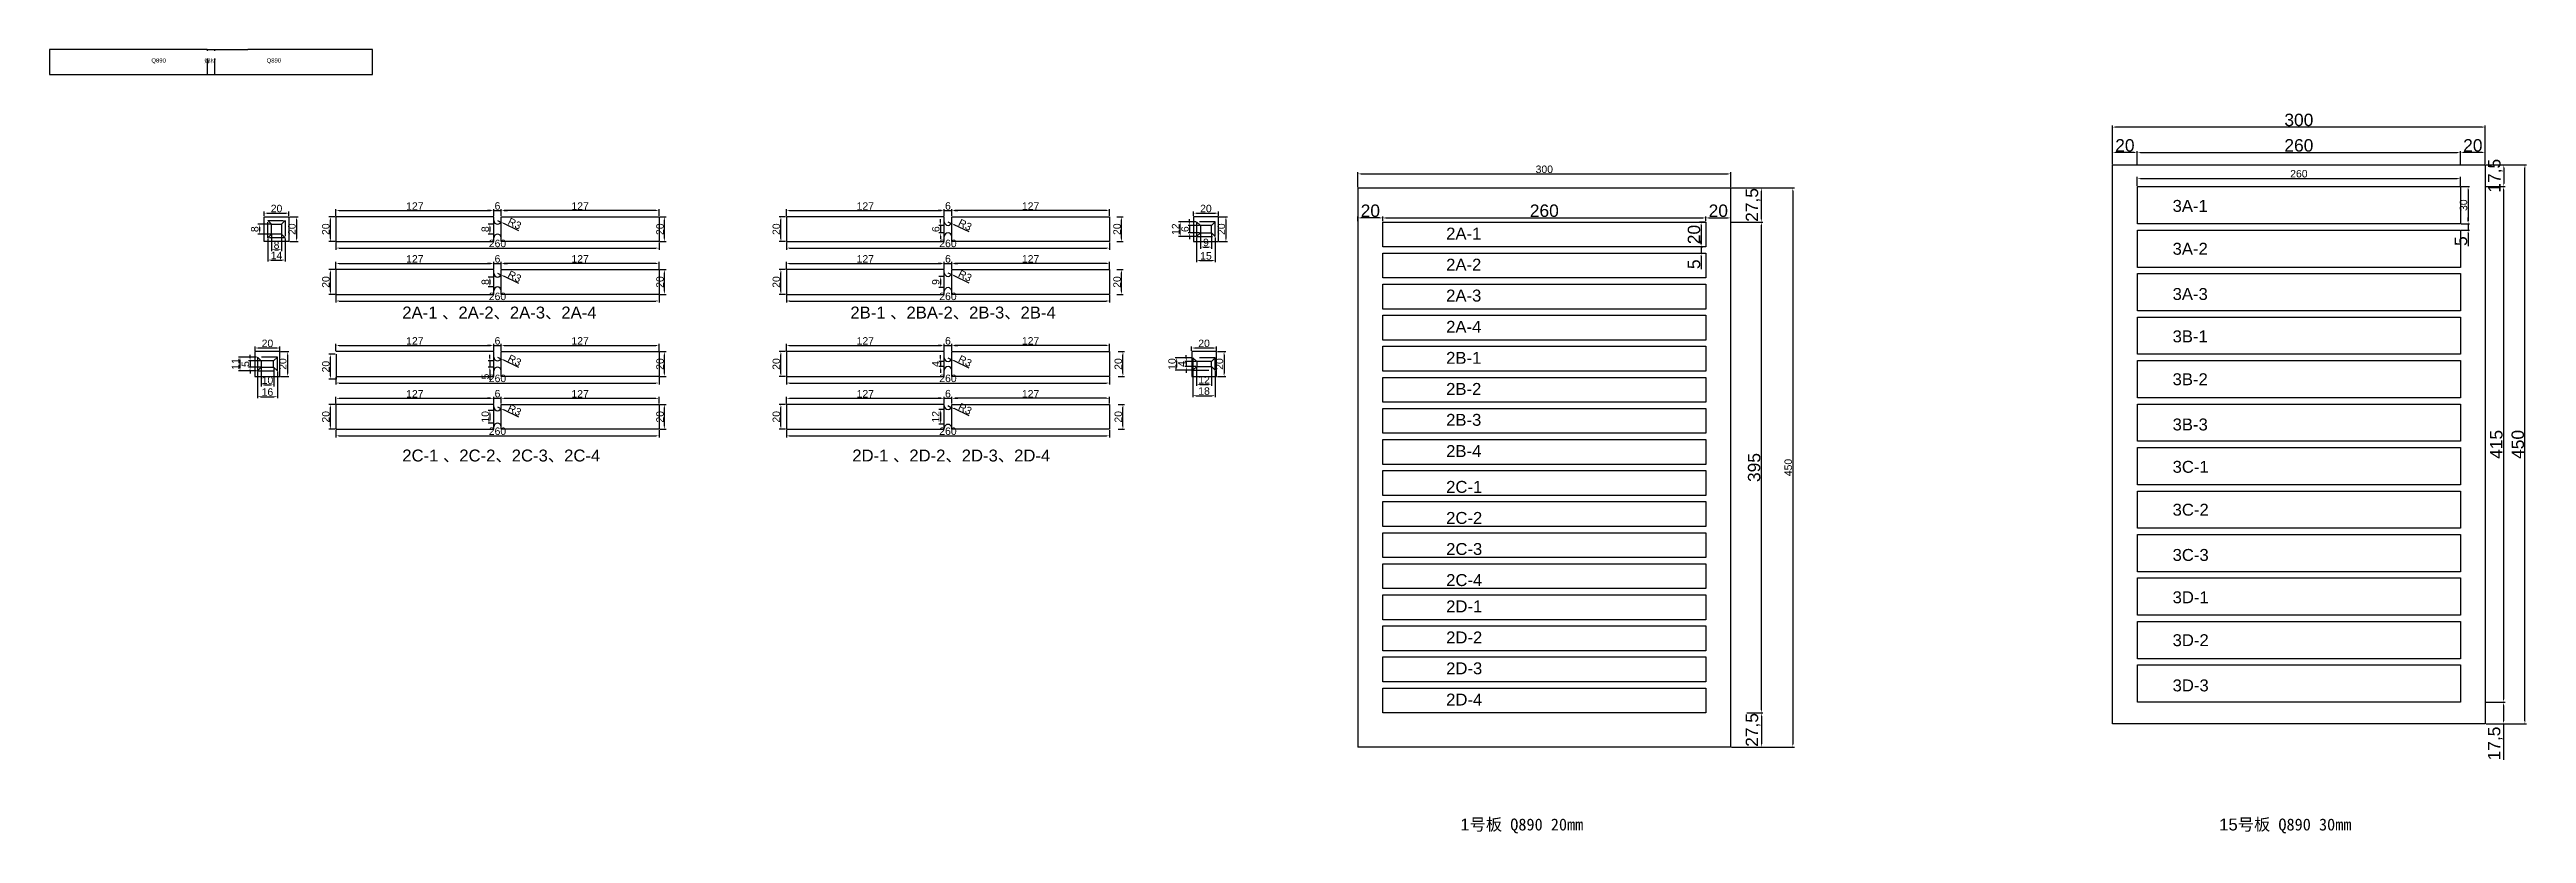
# Model space of a CAD drawing. Header units: millimetres. Extents: x 277 to 35015, y -7843 to 25622.
# Drawn here: x 2307 to 4300, y 1762 to 2393 of the extents above; entities that cross this region are included whole.
import ezdxf

# ---------------------------------------------------------------- set-up
doc = ezdxf.new("R2010")
doc.units = ezdxf.units.MM
doc.linetypes.add('DASHED', pattern=[19.05, 12.7, -6.35])
doc.layers.add('尺寸标注', color=6, linetype='Continuous')
doc.layers.add('标号', color=4, linetype='Continuous')
doc.styles.get("Standard").update_dxf_attribs({"font": 'arial.ttf'})
doc.dimstyles.new('ISO-25-JHF', dxfattribs={"dimtxt": 10, "dimasz": 2.5, "dimexe": 1.25, "dimexo": 0.625, "dimtad": 1, "dimtxsty": 'Standard', "dimcen": 2.5, "dimadec": 0, "dimazin": 0, "dimtfac": 1, "dimtmove": 0, "dimatfit": 3, "dimfxl": 1, "dimarcsym": 0})
doc.dimstyles.new('ISO-25-old', dxfattribs={"dimtxt": 6, "dimasz": 2.5, "dimexe": 1.25, "dimexo": 0.625, "dimtad": 1, "dimtxsty": 'Standard', "dimcen": 2.5, "dimadec": 0, "dimazin": 0, "dimtfac": 1, "dimtmove": 0, "dimatfit": 3, "dimfxl": 1, "dimarcsym": 0})

msp = doc.modelspace()

# ---------------------------------------------------------------- texts
for s, p in [('Q890', (2389.199, 2382.39)), ('焊材', (2431.847, 2382.047)), ('Q890', (2481.912, 2382.39))]:
    msp.add_text(s, height=3.4179).set_placement(p)
at = {"layer": '标号', "char_height": 9.6, "attachment_point": 7}
for s, width, heights, insert in [('3A-1 ', 70.10425, [0], (4015.696, 2262.128)), ('2A-1 ', 70.10425, [0], (3431.094, 2239.948)), ('3A-2 ', 70.10425, [0], (4015.696, 2227.614)), ('2A-2 ', 70.10425, [0], (3431.094, 2214.948)), ('2A-3 ', 70.10425, [0], (3431.094, 2189.948)), ('3A-3 ', 70.10425, [0], (4015.696, 2191.21)), ('2A-1 {\\fSimSun|b0|i0|c134|p2;、}2A-2{\\fSimSun|b0|i0|c134|p2;、}2A-3{\\fSimSun|b0|i0|c134|p2;、}2A-4', 192.35927, [0], (2591.111, 2175.688)), ('2B-1 {\\fSimSun|b0|i0|c134|p2;、}2BA-2{\\fSimSun|b0|i0|c134|p2;、}2B-3{\\fSimSun|b0|i0|c134|p2;、}2B-4', 192.35927, [0], (2951.691, 2175.688)), ('2A-4 ', 70.10425, [0], (3431.094, 2164.948)), ('3B-1 ', 70.10425, [0], (4015.696, 2157.128)), ('2B-1 ', 70.10425, [0], (3431.094, 2139.948)), ('2B-2 ', 70.10425, [0], (3431.094, 2114.948)), ('3B-2 ', 70.10425, [9.81], (4015.696, 2122.614)), ('2B-3 ', 70.10425, [0], (3431.094, 2089.948)), ('3B-3 ', 70.10425, [0], (4015.696, 2086.21)), ('2B-4 ', 70.10425, [0], (3431.094, 2064.948)), ('2C-1 {\\fSimSun|b0|i0|c134|p2;、}2C-2{\\fSimSun|b0|i0|c134|p2;、}2C-3{\\fSimSun|b0|i0|c134|p2;、}2C-4', 192.35927, [0], (2591.111, 2060.627)), ('2D-1 {\\fSimSun|b0|i0|c134|p2;、}2D-2{\\fSimSun|b0|i0|c134|p2;、}2D-3{\\fSimSun|b0|i0|c134|p2;、}2D-4', 192.35927, [0], (2953.237, 2060.627)), ('3C-1 ', 70.10425, [0], (4015.696, 2052.128)), ('2C-1 ', 70.10425, [0], (3431.094, 2035.987)), ('2C-2 ', 70.10425, [0], (3431.094, 2010.987)), ('3C-2 ', 70.10425, [0], (4015.696, 2017.614)), ('2C-3 ', 70.10425, [0], (3431.094, 1985.987)), ('3C-3 ', 70.10425, [0], (4015.696, 1981.21)), ('2C-4 ', 70.10425, [0], (3431.094, 1960.987)), ('3D-1 ', 70.10425, [0], (4015.696, 1947.128)), ('2D-1 ', 70.10425, [0], (3431.094, 1939.948)), ('2D-2 ', 70.10425, [0], (3431.094, 1914.948)), ('3D-2 ', 70.10425, [0], (4015.696, 1912.614)), ('2D-3 ', 70.10425, [0], (3431.094, 1889.948)), ('2D-4 ', 70.10425, [0], (3431.094, 1864.948)), ('3D-3 ', 70.10425, [0], (4015.696, 1876.21)), ('1{\\fSimSun|b0|i0|c134|p2;号板 Q890 20mm}', 192.35927, [0], (3442.497, 1761.998)), ('15{\\fSimSun|b0|i0|c134|p2;号板 Q890 30mm}', 192.35927, [0], (4053.196, 1761.998))]:
    msp.add_mtext_dynamic_manual_height_columns(s, width=width, gutter_width=12.5, heights=heights, dxfattribs=dict(at, insert=insert))

# ---------------------------------------------------------------- blocks, each defined once
blk = doc.blocks.new('*D34')
at = {"layer": 'Defpoints', "color": 0, "transparency": 16777216}
for p in [(2533.2, 2258.3), (2537.7, 2258.3), (2537.7, 2238.3)]:
    blk.add_point(p, dxfattribs=at)
at = {"layer": '尺寸标注', "color": 0, "lineweight": -2, "transparency": 16777216}
for p, q in [((2537.1, 2258.3), (2532, 2258.3)), ((2533.2, 2240.8), (2533.2, 2255.8)), ((2537.1, 2238.3), (2532, 2238.3))]:
    blk.add_line(p, q, dxfattribs=at)
at = {"layer": '尺寸标注', "color": 0, "transparency": 16777216}
for points in [[(2532.8, 2255.8), (2533.7, 2255.8), (2533.2, 2258.3)], [(2532.8, 2240.8), (2533.7, 2240.8), (2533.2, 2238.3)]]:
    blk.add_solid(points, dxfattribs=at)
at = {"layer": '尺寸标注', "color": 0, "transparency": 16777216, "insert": (2529.6, 2248.3), "char_height": 6, "attachment_point": 5, "rotation": 90}
blk.add_mtext('20', dxfattribs=at)
blk = doc.blocks.new('*D78')
at = {"layer": 'Defpoints', "color": 0, "transparency": 16777216}
for p in [(2537.7, 2258.3), (2664.7, 2263.3), (2664.7, 2258.3)]:
    blk.add_point(p, dxfattribs=at)
at = {"layer": '尺寸标注', "color": 0, "lineweight": -2, "transparency": 16777216}
for p, q in [((2537.7, 2259), (2537.7, 2264.5)), ((2540.2, 2263.3), (2662.2, 2263.3)), ((2664.7, 2259), (2664.7, 2264.5))]:
    blk.add_line(p, q, dxfattribs=at)
at = {"layer": '尺寸标注', "color": 0, "transparency": 16777216}
for points in [[(2540.2, 2263.7), (2540.2, 2262.9), (2537.7, 2263.3)], [(2662.2, 2263.7), (2662.2, 2262.9), (2664.7, 2263.3)]]:
    blk.add_solid(points, dxfattribs=at)
at = {"layer": '尺寸标注', "color": 0, "transparency": 16777216, "insert": (2601.2, 2266.9), "char_height": 6, "attachment_point": 5}
blk.add_mtext('127', dxfattribs=at)
blk = doc.blocks.new('*D35')
at = {"layer": 'Defpoints', "color": 0, "transparency": 16777216}
for p in [(2664.7, 2252.3), (2661.6, 2244.3), (2664.7, 2244.3)]:
    blk.add_point(p, dxfattribs=at)
at = {"layer": '尺寸标注', "color": 0, "lineweight": -2, "transparency": 16777216}
for p, q in [((2664.1, 2252.3), (2660.3, 2252.3)), ((2664.1, 2244.3), (2660.3, 2244.3)), ((2661.6, 2249.8), (2661.6, 2246.8))]:
    blk.add_line(p, q, dxfattribs=at)
at = {"layer": '尺寸标注', "color": 0, "transparency": 16777216}
for points in [[(2661.1, 2249.8), (2662, 2249.8), (2661.6, 2252.3)], [(2661.1, 2246.8), (2662, 2246.8), (2661.6, 2244.3)]]:
    blk.add_solid(points, dxfattribs=at)
at = {"layer": '尺寸标注', "color": 0, "transparency": 16777216, "insert": (2657.9, 2248.3), "char_height": 6, "attachment_point": 5, "rotation": 90}
blk.add_mtext('8', dxfattribs=at)
blk = doc.blocks.new('*D36')
at = {"layer": 'Defpoints', "color": 0, "transparency": 16777216}
for p in [(2667.7, 2255.3), (2670.4, 2254)]:
    blk.add_point(p, dxfattribs=at)
at = {"layer": '尺寸标注', "color": 0, "lineweight": -2, "transparency": 16777216}
for p, q in [((2667.7, 2255.3), (2670.4, 2254)), ((2684.8, 2247.1), (2672.7, 2252.9))]:
    blk.add_line(p, q, dxfattribs=at)
at = {"layer": '尺寸标注', "color": 0, "transparency": 16777216}
blk.add_solid([(2672.9, 2253.3), (2672.5, 2252.6), (2670.4, 2254)], dxfattribs=at)
at = {"layer": '尺寸标注', "color": 0, "transparency": 16777216, "insert": (2681.5, 2252.8), "char_height": 6, "attachment_point": 5, "rotation": 334.116}
blk.add_mtext('R3', dxfattribs=at)
blk = doc.blocks.new('*D37')
at = {"layer": 'Defpoints', "color": 0, "transparency": 16777216}
for p in [(2797.7, 2258.3), (2802.2, 2258.3), (2797.7, 2238.3)]:
    blk.add_point(p, dxfattribs=at)
at = {"layer": '尺寸标注', "color": 0, "lineweight": -2, "transparency": 16777216}
for p, q in [((2798.4, 2258.3), (2803.5, 2258.3)), ((2802.2, 2240.8), (2802.2, 2255.8)), ((2798.4, 2238.3), (2803.5, 2238.3))]:
    blk.add_line(p, q, dxfattribs=at)
at = {"layer": '尺寸标注', "color": 0, "transparency": 16777216}
for points in [[(2801.8, 2255.8), (2802.6, 2255.8), (2802.2, 2258.3)], [(2801.8, 2240.8), (2802.6, 2240.8), (2802.2, 2238.3)]]:
    blk.add_solid(points, dxfattribs=at)
at = {"layer": '尺寸标注', "color": 0, "transparency": 16777216, "insert": (2798.5, 2248.3), "char_height": 6, "attachment_point": 5, "rotation": 90}
blk.add_mtext('20', dxfattribs=at)
blk = doc.blocks.new('*D79')
at = {"layer": 'Defpoints', "color": 0, "transparency": 16777216}
for p in [(2670.7, 2263.3), (2670.7, 2258.3), (2797.7, 2258.3)]:
    blk.add_point(p, dxfattribs=at)
at = {"layer": '尺寸标注', "color": 0, "lineweight": -2, "transparency": 16777216}
for p, q in [((2670.7, 2259), (2670.7, 2264.5)), ((2795.2, 2263.3), (2673.2, 2263.3)), ((2797.7, 2259), (2797.7, 2264.5))]:
    blk.add_line(p, q, dxfattribs=at)
at = {"layer": '尺寸标注', "color": 0, "transparency": 16777216}
for points in [[(2673.2, 2263.7), (2673.2, 2262.9), (2670.7, 2263.3)], [(2795.2, 2263.7), (2795.2, 2262.9), (2797.7, 2263.3)]]:
    blk.add_solid(points, dxfattribs=at)
at = {"layer": '尺寸标注', "color": 0, "transparency": 16777216, "insert": (2734.2, 2266.9), "char_height": 6, "attachment_point": 5}
blk.add_mtext('127', dxfattribs=at)
blk = doc.blocks.new('*D38')
at = {"layer": 'Defpoints', "color": 0, "transparency": 16777216}
for p in [(2664.7, 2258.3), (2670.7, 2263.3), (2670.7, 2258.3)]:
    blk.add_point(p, dxfattribs=at)
at = {"layer": '尺寸标注', "color": 0, "lineweight": -2, "transparency": 16777216}
for p, q in [((2662.2, 2263.3), (2659.7, 2263.3)), ((2664.7, 2259), (2664.7, 2264.5)), ((2664.7, 2263.3), (2670.7, 2263.3)), ((2670.7, 2259), (2670.7, 2264.5)), ((2673.2, 2263.3), (2675.7, 2263.3))]:
    blk.add_line(p, q, dxfattribs=at)
at = {"layer": '尺寸标注', "color": 0, "transparency": 16777216}
for points in [[(2662.2, 2263.7), (2662.2, 2262.9), (2664.7, 2263.3)], [(2673.2, 2263.7), (2673.2, 2262.9), (2670.7, 2263.3)]]:
    blk.add_solid(points, dxfattribs=at)
at = {"layer": '尺寸标注', "color": 0, "transparency": 16777216, "insert": (2667.7, 2267), "char_height": 6, "attachment_point": 5}
blk.add_mtext('6', dxfattribs=at)
blk = doc.blocks.new('*D39')
at = {"layer": 'Defpoints', "color": 0, "transparency": 16777216}
for p in [(2537.7, 2238.3), (2797.7, 2238.3), (2797.7, 2233.1)]:
    blk.add_point(p, dxfattribs=at)
at = {"layer": '尺寸标注', "color": 0, "lineweight": -2, "transparency": 16777216}
for p, q in [((2537.7, 2237.7), (2537.7, 2231.8)), ((2540.2, 2233.1), (2795.2, 2233.1)), ((2797.7, 2237.7), (2797.7, 2231.8))]:
    blk.add_line(p, q, dxfattribs=at)
at = {"layer": '尺寸标注', "color": 0, "transparency": 16777216}
for points in [[(2540.2, 2233.5), (2540.2, 2232.7), (2537.7, 2233.1)], [(2795.2, 2233.5), (2795.2, 2232.7), (2797.7, 2233.1)]]:
    blk.add_solid(points, dxfattribs=at)
at = {"layer": '尺寸标注', "color": 0, "transparency": 16777216, "insert": (2667.7, 2236.8), "char_height": 6, "attachment_point": 5}
blk.add_mtext('260', dxfattribs=at)
blk = doc.blocks.new('*D40')
at = {"layer": 'Defpoints', "color": 0, "transparency": 16777216}
for p in [(2533.2, 2215.8), (2537.7, 2215.8), (2537.7, 2195.8)]:
    blk.add_point(p, dxfattribs=at)
at = {"layer": '尺寸标注', "color": 0, "lineweight": -2, "transparency": 16777216}
for p, q in [((2537.1, 2215.8), (2532, 2215.8)), ((2533.2, 2198.3), (2533.2, 2213.3)), ((2537.1, 2195.8), (2532, 2195.8))]:
    blk.add_line(p, q, dxfattribs=at)
at = {"layer": '尺寸标注', "color": 0, "transparency": 16777216}
for points in [[(2532.8, 2213.3), (2533.7, 2213.3), (2533.2, 2215.8)], [(2532.8, 2198.3), (2533.7, 2198.3), (2533.2, 2195.8)]]:
    blk.add_solid(points, dxfattribs=at)
at = {"layer": '尺寸标注', "color": 0, "transparency": 16777216, "insert": (2529.6, 2205.8), "char_height": 6, "attachment_point": 5, "rotation": 90}
blk.add_mtext('20', dxfattribs=at)
blk = doc.blocks.new('*D80')
at = {"layer": 'Defpoints', "color": 0, "transparency": 16777216}
for p in [(2537.7, 2215.8), (2664.7, 2220.7), (2664.7, 2215.8)]:
    blk.add_point(p, dxfattribs=at)
at = {"layer": '尺寸标注', "color": 0, "lineweight": -2, "transparency": 16777216}
for p, q in [((2537.7, 2216.4), (2537.7, 2222)), ((2540.2, 2220.7), (2662.2, 2220.7)), ((2664.7, 2216.4), (2664.7, 2222))]:
    blk.add_line(p, q, dxfattribs=at)
at = {"layer": '尺寸标注', "color": 0, "transparency": 16777216}
for points in [[(2540.2, 2221.2), (2540.2, 2220.3), (2537.7, 2220.7)], [(2662.2, 2221.2), (2662.2, 2220.3), (2664.7, 2220.7)]]:
    blk.add_solid(points, dxfattribs=at)
at = {"layer": '尺寸标注', "color": 0, "transparency": 16777216, "insert": (2601.2, 2224.4), "char_height": 6, "attachment_point": 5}
blk.add_mtext('127', dxfattribs=at)
blk = doc.blocks.new('*D41')
at = {"layer": 'Defpoints', "color": 0, "transparency": 16777216}
for p in [(2661.6, 2201.8), (2664.7, 2209.8), (2664.7, 2201.8)]:
    blk.add_point(p, dxfattribs=at)
at = {"layer": '尺寸标注', "color": 0, "lineweight": -2, "transparency": 16777216}
for p, q in [((2664.1, 2209.8), (2660.3, 2209.8)), ((2664.1, 2201.8), (2660.3, 2201.8)), ((2661.6, 2207.3), (2661.6, 2204.3))]:
    blk.add_line(p, q, dxfattribs=at)
at = {"layer": '尺寸标注', "color": 0, "transparency": 16777216}
for points in [[(2661.1, 2207.3), (2662, 2207.3), (2661.6, 2209.8)], [(2661.1, 2204.3), (2662, 2204.3), (2661.6, 2201.8)]]:
    blk.add_solid(points, dxfattribs=at)
at = {"layer": '尺寸标注', "color": 0, "transparency": 16777216, "insert": (2657.9, 2205.8), "char_height": 6, "attachment_point": 5, "rotation": 90}
blk.add_mtext('8', dxfattribs=at)
blk = doc.blocks.new('*D42')
at = {"layer": 'Defpoints', "color": 0, "transparency": 16777216}
for p in [(2667.7, 2212.8), (2670.4, 2211.5)]:
    blk.add_point(p, dxfattribs=at)
at = {"layer": '尺寸标注', "color": 0, "lineweight": -2, "transparency": 16777216}
for p, q in [((2667.7, 2212.8), (2670.4, 2211.5)), ((2684.8, 2204.5), (2672.7, 2210.4))]:
    blk.add_line(p, q, dxfattribs=at)
at = {"layer": '尺寸标注', "color": 0, "transparency": 16777216}
blk.add_solid([(2672.9, 2210.8), (2672.5, 2210), (2670.4, 2211.5)], dxfattribs=at)
at = {"layer": '尺寸标注', "color": 0, "transparency": 16777216, "insert": (2681.5, 2210.3), "char_height": 6, "attachment_point": 5, "rotation": 334.116}
blk.add_mtext('R3', dxfattribs=at)
blk = doc.blocks.new('*D43')
at = {"layer": 'Defpoints', "color": 0, "transparency": 16777216}
for p in [(2797.7, 2215.8), (2802.2, 2215.8), (2797.7, 2195.8)]:
    blk.add_point(p, dxfattribs=at)
at = {"layer": '尺寸标注', "color": 0, "lineweight": -2, "transparency": 16777216}
for p, q in [((2798.4, 2215.8), (2803.5, 2215.8)), ((2802.2, 2198.3), (2802.2, 2213.3)), ((2798.4, 2195.8), (2803.5, 2195.8))]:
    blk.add_line(p, q, dxfattribs=at)
at = {"layer": '尺寸标注', "color": 0, "transparency": 16777216}
for points in [[(2801.8, 2213.3), (2802.6, 2213.3), (2802.2, 2215.8)], [(2801.8, 2198.3), (2802.6, 2198.3), (2802.2, 2195.8)]]:
    blk.add_solid(points, dxfattribs=at)
at = {"layer": '尺寸标注', "color": 0, "transparency": 16777216, "insert": (2798.5, 2205.8), "char_height": 6, "attachment_point": 5, "rotation": 90}
blk.add_mtext('20', dxfattribs=at)
blk = doc.blocks.new('*D81')
at = {"layer": 'Defpoints', "color": 0, "transparency": 16777216}
for p in [(2670.7, 2220.7), (2670.7, 2215.8), (2797.7, 2215.8)]:
    blk.add_point(p, dxfattribs=at)
at = {"layer": '尺寸标注', "color": 0, "lineweight": -2, "transparency": 16777216}
for p, q in [((2670.7, 2216.4), (2670.7, 2222)), ((2795.2, 2220.7), (2673.2, 2220.7)), ((2797.7, 2216.4), (2797.7, 2222))]:
    blk.add_line(p, q, dxfattribs=at)
at = {"layer": '尺寸标注', "color": 0, "transparency": 16777216}
for points in [[(2673.2, 2221.2), (2673.2, 2220.3), (2670.7, 2220.7)], [(2795.2, 2221.2), (2795.2, 2220.3), (2797.7, 2220.7)]]:
    blk.add_solid(points, dxfattribs=at)
at = {"layer": '尺寸标注', "color": 0, "transparency": 16777216, "insert": (2734.2, 2224.4), "char_height": 6, "attachment_point": 5}
blk.add_mtext('127', dxfattribs=at)
blk = doc.blocks.new('*D44')
at = {"layer": 'Defpoints', "color": 0, "transparency": 16777216}
for p in [(2664.7, 2215.8), (2670.7, 2220.7), (2670.7, 2215.8)]:
    blk.add_point(p, dxfattribs=at)
at = {"layer": '尺寸标注', "color": 0, "lineweight": -2, "transparency": 16777216}
for p, q in [((2662.2, 2220.7), (2659.7, 2220.7)), ((2664.7, 2216.4), (2664.7, 2222)), ((2664.7, 2220.7), (2670.7, 2220.7)), ((2670.7, 2216.4), (2670.7, 2222)), ((2673.2, 2220.7), (2675.7, 2220.7))]:
    blk.add_line(p, q, dxfattribs=at)
at = {"layer": '尺寸标注', "color": 0, "transparency": 16777216}
for points in [[(2662.2, 2221.2), (2662.2, 2220.3), (2664.7, 2220.7)], [(2673.2, 2221.2), (2673.2, 2220.3), (2670.7, 2220.7)]]:
    blk.add_solid(points, dxfattribs=at)
at = {"layer": '尺寸标注', "color": 0, "transparency": 16777216, "insert": (2667.7, 2224.4), "char_height": 6, "attachment_point": 5}
blk.add_mtext('6', dxfattribs=at)
blk = doc.blocks.new('*D45')
at = {"layer": 'Defpoints', "color": 0, "transparency": 16777216}
for p in [(2537.7, 2195.8), (2797.7, 2195.8), (2797.7, 2190.5)]:
    blk.add_point(p, dxfattribs=at)
at = {"layer": '尺寸标注', "color": 0, "lineweight": -2, "transparency": 16777216}
for p, q in [((2537.7, 2195.2), (2537.7, 2189.3)), ((2797.7, 2195.2), (2797.7, 2189.3)), ((2540.2, 2190.5), (2795.2, 2190.5))]:
    blk.add_line(p, q, dxfattribs=at)
at = {"layer": '尺寸标注', "color": 0, "transparency": 16777216}
for points in [[(2540.2, 2191), (2540.2, 2190.1), (2537.7, 2190.5)], [(2795.2, 2191), (2795.2, 2190.1), (2797.7, 2190.5)]]:
    blk.add_solid(points, dxfattribs=at)
at = {"layer": '尺寸标注', "color": 0, "transparency": 16777216, "insert": (2667.7, 2194.2), "char_height": 6, "attachment_point": 5}
blk.add_mtext('260', dxfattribs=at)
blk = doc.blocks.new('*D46')
at = {"layer": 'Defpoints', "color": 0, "transparency": 16777216}
for p in [(2895.8, 2258.3), (2900.2, 2258.3), (2900.2, 2238.3)]:
    blk.add_point(p, dxfattribs=at)
at = {"layer": '尺寸标注', "color": 0, "lineweight": -2, "transparency": 16777216}
for p, q in [((2899.6, 2258.3), (2894.5, 2258.3)), ((2895.8, 2240.8), (2895.8, 2255.8)), ((2899.6, 2238.3), (2894.5, 2238.3))]:
    blk.add_line(p, q, dxfattribs=at)
at = {"layer": '尺寸标注', "color": 0, "transparency": 16777216}
for points in [[(2895.3, 2255.8), (2896.2, 2255.8), (2895.8, 2258.3)], [(2895.3, 2240.8), (2896.2, 2240.8), (2895.8, 2238.3)]]:
    blk.add_solid(points, dxfattribs=at)
at = {"layer": '尺寸标注', "color": 0, "transparency": 16777216, "insert": (2892.1, 2248.3), "char_height": 6, "attachment_point": 5, "rotation": 90}
blk.add_mtext('20', dxfattribs=at)
blk = doc.blocks.new('*D47')
at = {"layer": 'Defpoints', "color": 0, "transparency": 16777216}
for p in [(3024.1, 2245.3), (3027.2, 2251.3), (3027.2, 2245.3)]:
    blk.add_point(p, dxfattribs=at)
at = {"layer": '尺寸标注', "color": 0, "lineweight": -2, "transparency": 16777216}
for p, q in [((3024.1, 2253.8), (3024.1, 2256.3)), ((3026.6, 2251.3), (3022.8, 2251.3)), ((3026.6, 2245.3), (3022.8, 2245.3)), ((3024.1, 2251.3), (3024.1, 2245.3)), ((3024.1, 2242.8), (3024.1, 2240.3))]:
    blk.add_line(p, q, dxfattribs=at)
at = {"layer": '尺寸标注', "color": 0, "transparency": 16777216}
for points in [[(3023.7, 2253.8), (3024.5, 2253.8), (3024.1, 2251.3)], [(3023.7, 2242.8), (3024.5, 2242.8), (3024.1, 2245.3)]]:
    blk.add_solid(points, dxfattribs=at)
at = {"layer": '尺寸标注', "color": 0, "transparency": 16777216, "insert": (3020.4, 2248.3), "char_height": 6, "attachment_point": 5, "rotation": 90}
blk.add_mtext('6', dxfattribs=at)
blk = doc.blocks.new('*D48')
at = {"layer": 'Defpoints', "color": 0, "transparency": 16777216}
for p in [(3030.2, 2254.3), (3032.9, 2253)]:
    blk.add_point(p, dxfattribs=at)
at = {"layer": '尺寸标注', "color": 0, "lineweight": -2, "transparency": 16777216}
for p, q in [((3030.2, 2254.3), (3032.9, 2253)), ((3047.3, 2246.1), (3035.2, 2251.9))]:
    blk.add_line(p, q, dxfattribs=at)
at = {"layer": '尺寸标注', "color": 0, "transparency": 16777216}
blk.add_solid([(3035.4, 2252.3), (3035, 2251.6), (3032.9, 2253)], dxfattribs=at)
at = {"layer": '尺寸标注', "color": 0, "transparency": 16777216, "insert": (3044, 2251.8), "char_height": 6, "attachment_point": 5, "rotation": 334.116}
blk.add_mtext('R3', dxfattribs=at)
blk = doc.blocks.new('*D49')
at = {"layer": 'Defpoints', "color": 0, "transparency": 16777216}
for p in [(3165.5, 2258.3), (3169.9, 2258.3), (3165.5, 2238.3)]:
    blk.add_point(p, dxfattribs=at)
at = {"layer": '尺寸标注', "color": 0, "lineweight": -2, "transparency": 16777216}
for p, q in [((3166.1, 2258.3), (3171.2, 2258.3)), ((3169.9, 2240.8), (3169.9, 2255.8)), ((3166.1, 2238.3), (3171.2, 2238.3))]:
    blk.add_line(p, q, dxfattribs=at)
at = {"layer": '尺寸标注', "color": 0, "transparency": 16777216}
for points in [[(3169.5, 2255.8), (3170.4, 2255.8), (3169.9, 2258.3)], [(3169.5, 2240.8), (3170.4, 2240.8), (3169.9, 2238.3)]]:
    blk.add_solid(points, dxfattribs=at)
at = {"layer": '尺寸标注', "color": 0, "transparency": 16777216, "insert": (3166.3, 2248.3), "char_height": 6, "attachment_point": 5, "rotation": 90}
blk.add_mtext('20', dxfattribs=at)
blk = doc.blocks.new('*D50')
at = {"layer": 'Defpoints', "color": 0, "transparency": 16777216}
for p in [(3027.2, 2258.3), (3033.2, 2263.3), (3033.2, 2258.3)]:
    blk.add_point(p, dxfattribs=at)
at = {"layer": '尺寸标注', "color": 0, "lineweight": -2, "transparency": 16777216}
for p, q in [((3024.7, 2263.3), (3022.2, 2263.3)), ((3027.2, 2259), (3027.2, 2264.5)), ((3027.2, 2263.3), (3033.2, 2263.3)), ((3033.2, 2259), (3033.2, 2264.5)), ((3035.7, 2263.3), (3038.2, 2263.3))]:
    blk.add_line(p, q, dxfattribs=at)
at = {"layer": '尺寸标注', "color": 0, "transparency": 16777216}
for points in [[(3024.7, 2263.7), (3024.7, 2262.9), (3027.2, 2263.3)], [(3035.7, 2263.7), (3035.7, 2262.9), (3033.2, 2263.3)]]:
    blk.add_solid(points, dxfattribs=at)
at = {"layer": '尺寸标注', "color": 0, "transparency": 16777216, "insert": (3030.2, 2267), "char_height": 6, "attachment_point": 5}
blk.add_mtext('6', dxfattribs=at)
blk = doc.blocks.new('*D51')
at = {"layer": 'Defpoints', "color": 0, "transparency": 16777216}
for p in [(2895.8, 2215.8), (2900.2, 2215.8), (2900.2, 2195.8)]:
    blk.add_point(p, dxfattribs=at)
at = {"layer": '尺寸标注', "color": 0, "lineweight": -2, "transparency": 16777216}
for p, q in [((2899.6, 2215.8), (2894.5, 2215.8)), ((2895.8, 2198.3), (2895.8, 2213.3)), ((2899.6, 2195.8), (2894.5, 2195.8))]:
    blk.add_line(p, q, dxfattribs=at)
at = {"layer": '尺寸标注', "color": 0, "transparency": 16777216}
for points in [[(2895.3, 2213.3), (2896.2, 2213.3), (2895.8, 2215.8)], [(2895.3, 2198.3), (2896.2, 2198.3), (2895.8, 2195.8)]]:
    blk.add_solid(points, dxfattribs=at)
at = {"layer": '尺寸标注', "color": 0, "transparency": 16777216, "insert": (2892.1, 2205.8), "char_height": 6, "attachment_point": 5, "rotation": 90}
blk.add_mtext('20', dxfattribs=at)
blk = doc.blocks.new('*D52')
at = {"layer": 'Defpoints', "color": 0, "transparency": 16777216}
for p in [(3024.1, 2201.3), (3027.2, 2210.3), (3027.2, 2201.3)]:
    blk.add_point(p, dxfattribs=at)
at = {"layer": '尺寸标注', "color": 0, "lineweight": -2, "transparency": 16777216}
for p, q in [((3026.6, 2210.3), (3022.8, 2210.3)), ((3026.6, 2201.3), (3022.8, 2201.3)), ((3024.1, 2207.8), (3024.1, 2203.8))]:
    blk.add_line(p, q, dxfattribs=at)
at = {"layer": '尺寸标注', "color": 0, "transparency": 16777216}
for points in [[(3023.7, 2207.8), (3024.5, 2207.8), (3024.1, 2210.3)], [(3023.7, 2203.8), (3024.5, 2203.8), (3024.1, 2201.3)]]:
    blk.add_solid(points, dxfattribs=at)
at = {"layer": '尺寸标注', "color": 0, "transparency": 16777216, "insert": (3020.4, 2205.8), "char_height": 6, "attachment_point": 5, "rotation": 90}
blk.add_mtext('9', dxfattribs=at)
blk = doc.blocks.new('*D53')
at = {"layer": 'Defpoints', "color": 0, "transparency": 16777216}
for p in [(3030.2, 2213.3), (3032.9, 2212)]:
    blk.add_point(p, dxfattribs=at)
at = {"layer": '尺寸标注', "color": 0, "lineweight": -2, "transparency": 16777216}
for p, q in [((3030.2, 2213.3), (3032.9, 2212)), ((3047.3, 2205), (3035.2, 2210.9))]:
    blk.add_line(p, q, dxfattribs=at)
at = {"layer": '尺寸标注', "color": 0, "transparency": 16777216}
blk.add_solid([(3035.4, 2211.3), (3035, 2210.5), (3032.9, 2212)], dxfattribs=at)
at = {"layer": '尺寸标注', "color": 0, "transparency": 16777216, "insert": (3044, 2210.8), "char_height": 6, "attachment_point": 5, "rotation": 334.116}
blk.add_mtext('R3', dxfattribs=at)
blk = doc.blocks.new('*D54')
at = {"layer": 'Defpoints', "color": 0, "transparency": 16777216}
for p in [(3165.5, 2215.8), (3169.9, 2215.8), (3165.5, 2195.8)]:
    blk.add_point(p, dxfattribs=at)
at = {"layer": '尺寸标注', "color": 0, "lineweight": -2, "transparency": 16777216}
for p, q in [((3166.1, 2215.8), (3171.2, 2215.8)), ((3169.9, 2198.3), (3169.9, 2213.3)), ((3166.1, 2195.8), (3171.2, 2195.8))]:
    blk.add_line(p, q, dxfattribs=at)
at = {"layer": '尺寸标注', "color": 0, "transparency": 16777216}
for points in [[(3169.5, 2213.3), (3170.4, 2213.3), (3169.9, 2215.8)], [(3169.5, 2198.3), (3170.4, 2198.3), (3169.9, 2195.8)]]:
    blk.add_solid(points, dxfattribs=at)
at = {"layer": '尺寸标注', "color": 0, "transparency": 16777216, "insert": (3166.3, 2205.8), "char_height": 6, "attachment_point": 5, "rotation": 90}
blk.add_mtext('20', dxfattribs=at)
blk = doc.blocks.new('*D55')
at = {"layer": 'Defpoints', "color": 0, "transparency": 16777216}
for p in [(3027.2, 2215.8), (3033.2, 2220.7), (3033.2, 2215.8)]:
    blk.add_point(p, dxfattribs=at)
at = {"layer": '尺寸标注', "color": 0, "lineweight": -2, "transparency": 16777216}
for p, q in [((3024.7, 2220.7), (3022.2, 2220.7)), ((3027.2, 2216.4), (3027.2, 2222)), ((3027.2, 2220.7), (3033.2, 2220.7)), ((3033.2, 2216.4), (3033.2, 2222)), ((3035.7, 2220.7), (3038.2, 2220.7))]:
    blk.add_line(p, q, dxfattribs=at)
at = {"layer": '尺寸标注', "color": 0, "transparency": 16777216}
for points in [[(3024.7, 2221.2), (3024.7, 2220.3), (3027.2, 2220.7)], [(3035.7, 2221.2), (3035.7, 2220.3), (3033.2, 2220.7)]]:
    blk.add_solid(points, dxfattribs=at)
at = {"layer": '尺寸标注', "color": 0, "transparency": 16777216, "insert": (3030.2, 2224.4), "char_height": 6, "attachment_point": 5}
blk.add_mtext('6', dxfattribs=at)
blk = doc.blocks.new('*D56')
at = {"layer": 'Defpoints', "color": 0, "transparency": 16777216}
for p in [(2533.3, 2147.7), (2537.8, 2147.7), (2537.8, 2127.7)]:
    blk.add_point(p, dxfattribs=at)
at = {"layer": '尺寸标注', "color": 0, "lineweight": -2, "transparency": 16777216}
for p, q in [((2537.2, 2147.7), (2532.1, 2147.7)), ((2533.3, 2130.2), (2533.3, 2145.2)), ((2537.2, 2127.7), (2532.1, 2127.7))]:
    blk.add_line(p, q, dxfattribs=at)
at = {"layer": '尺寸标注', "color": 0, "transparency": 16777216}
for points in [[(2532.9, 2145.2), (2533.7, 2145.2), (2533.3, 2147.7)], [(2532.9, 2130.2), (2533.7, 2130.2), (2533.3, 2127.7)]]:
    blk.add_solid(points, dxfattribs=at)
at = {"layer": '尺寸标注', "color": 0, "transparency": 16777216, "insert": (2529.6, 2137.7), "char_height": 6, "attachment_point": 5, "rotation": 90}
blk.add_mtext('20', dxfattribs=at)
blk = doc.blocks.new('*D82')
at = {"layer": 'Defpoints', "color": 0, "transparency": 16777216}
for p in [(2664.7, 2154.7), (2537.7, 2149.8), (2664.7, 2149.8)]:
    blk.add_point(p, dxfattribs=at)
at = {"layer": '尺寸标注', "color": 0, "lineweight": -2, "transparency": 16777216}
for p, q in [((2537.7, 2150.4), (2537.7, 2156)), ((2540.2, 2154.7), (2662.2, 2154.7)), ((2664.7, 2150.4), (2664.7, 2156))]:
    blk.add_line(p, q, dxfattribs=at)
at = {"layer": '尺寸标注', "color": 0, "transparency": 16777216}
for points in [[(2540.2, 2155.1), (2540.2, 2154.3), (2537.7, 2154.7)], [(2662.2, 2155.1), (2662.2, 2154.3), (2664.7, 2154.7)]]:
    blk.add_solid(points, dxfattribs=at)
at = {"layer": '尺寸标注', "color": 0, "transparency": 16777216, "insert": (2601.2, 2158.4), "char_height": 6, "attachment_point": 5}
blk.add_mtext('127', dxfattribs=at)
blk = doc.blocks.new('*D57')
at = {"layer": 'Defpoints', "color": 0, "transparency": 16777216}
for p in [(2661.6, 2137.3), (2664.7, 2142.3), (2664.7, 2137.3)]:
    blk.add_point(p, dxfattribs=at)
at = {"layer": '尺寸标注', "color": 0, "lineweight": -2, "transparency": 16777216}
for p, q in [((2664.1, 2142.3), (2660.3, 2142.3)), ((2664.1, 2137.3), (2660.3, 2137.3)), ((2661.6, 2144.8), (2661.6, 2147.3)), ((2661.6, 2142.3), (2661.6, 2137.3)), ((2661.6, 2134.8), (2661.6, 2127.1))]:
    blk.add_line(p, q, dxfattribs=at)
at = {"layer": '尺寸标注', "color": 0, "transparency": 16777216}
for points in [[(2661.1, 2144.8), (2662, 2144.8), (2661.6, 2142.3)], [(2661.1, 2134.8), (2662, 2134.8), (2661.6, 2137.3)]]:
    blk.add_solid(points, dxfattribs=at)
at = {"layer": '尺寸标注', "color": 0, "transparency": 16777216, "insert": (2657.9, 2129.7), "char_height": 6, "attachment_point": 5, "rotation": 90}
blk.add_mtext('5', dxfattribs=at)
blk = doc.blocks.new('*D58')
at = {"layer": 'Defpoints', "color": 0, "transparency": 16777216}
for p in [(2667.7, 2145.3), (2670.4, 2144)]:
    blk.add_point(p, dxfattribs=at)
at = {"layer": '尺寸标注', "color": 0, "lineweight": -2, "transparency": 16777216}
for p, q in [((2667.7, 2145.3), (2670.4, 2144)), ((2684.8, 2137), (2672.7, 2142.9))]:
    blk.add_line(p, q, dxfattribs=at)
at = {"layer": '尺寸标注', "color": 0, "transparency": 16777216}
blk.add_solid([(2672.9, 2143.3), (2672.5, 2142.5), (2670.4, 2144)], dxfattribs=at)
at = {"layer": '尺寸标注', "color": 0, "transparency": 16777216, "insert": (2681.5, 2142.7), "char_height": 6, "attachment_point": 5, "rotation": 334.116}
blk.add_mtext('R3', dxfattribs=at)
blk = doc.blocks.new('*D59')
at = {"layer": 'Defpoints', "color": 0, "transparency": 16777216}
for p in [(2797.7, 2149.8), (2802.2, 2149.8), (2797.7, 2129.8)]:
    blk.add_point(p, dxfattribs=at)
at = {"layer": '尺寸标注', "color": 0, "lineweight": -2, "transparency": 16777216}
for p, q in [((2798.4, 2149.8), (2803.5, 2149.8)), ((2802.2, 2132.3), (2802.2, 2147.3)), ((2798.4, 2129.8), (2803.5, 2129.8))]:
    blk.add_line(p, q, dxfattribs=at)
at = {"layer": '尺寸标注', "color": 0, "transparency": 16777216}
for points in [[(2801.8, 2147.3), (2802.6, 2147.3), (2802.2, 2149.8)], [(2801.8, 2132.3), (2802.6, 2132.3), (2802.2, 2129.8)]]:
    blk.add_solid(points, dxfattribs=at)
at = {"layer": '尺寸标注', "color": 0, "transparency": 16777216, "insert": (2798.5, 2139.8), "char_height": 6, "attachment_point": 5, "rotation": 90}
blk.add_mtext('20', dxfattribs=at)
blk = doc.blocks.new('*D60')
at = {"layer": 'Defpoints', "color": 0, "transparency": 16777216}
for p in [(2670.7, 2154.7), (2664.7, 2149.8), (2670.7, 2149.8)]:
    blk.add_point(p, dxfattribs=at)
at = {"layer": '尺寸标注', "color": 0, "lineweight": -2, "transparency": 16777216}
for p, q in [((2662.2, 2154.7), (2659.7, 2154.7)), ((2664.7, 2150.4), (2664.7, 2156)), ((2664.7, 2154.7), (2670.7, 2154.7)), ((2670.7, 2150.4), (2670.7, 2156)), ((2673.2, 2154.7), (2675.7, 2154.7))]:
    blk.add_line(p, q, dxfattribs=at)
at = {"layer": '尺寸标注', "color": 0, "transparency": 16777216}
for points in [[(2662.2, 2155.1), (2662.2, 2154.3), (2664.7, 2154.7)], [(2673.2, 2155.1), (2673.2, 2154.3), (2670.7, 2154.7)]]:
    blk.add_solid(points, dxfattribs=at)
at = {"layer": '尺寸标注', "color": 0, "transparency": 16777216, "insert": (2667.7, 2158.4), "char_height": 6, "attachment_point": 5}
blk.add_mtext('6', dxfattribs=at)
blk = doc.blocks.new('*D61')
at = {"layer": 'Defpoints', "color": 0, "transparency": 16777216}
for p in [(2533.2, 2107.3), (2537.7, 2107.3), (2537.7, 2087.3)]:
    blk.add_point(p, dxfattribs=at)
at = {"layer": '尺寸标注', "color": 0, "lineweight": -2, "transparency": 16777216}
for p, q in [((2537.1, 2107.3), (2532, 2107.3)), ((2533.2, 2089.8), (2533.2, 2104.8)), ((2537.1, 2087.3), (2532, 2087.3))]:
    blk.add_line(p, q, dxfattribs=at)
at = {"layer": '尺寸标注', "color": 0, "transparency": 16777216}
for points in [[(2532.8, 2104.8), (2533.7, 2104.8), (2533.2, 2107.3)], [(2532.8, 2089.8), (2533.7, 2089.8), (2533.2, 2087.3)]]:
    blk.add_solid(points, dxfattribs=at)
at = {"layer": '尺寸标注', "color": 0, "transparency": 16777216, "insert": (2529.6, 2097.3), "char_height": 6, "attachment_point": 5, "rotation": 90}
blk.add_mtext('20', dxfattribs=at)
blk = doc.blocks.new('*D62')
at = {"layer": 'Defpoints', "color": 0, "transparency": 16777216}
for p in [(2664.7, 2102.3), (2661.6, 2092.3), (2664.7, 2092.3)]:
    blk.add_point(p, dxfattribs=at)
at = {"layer": '尺寸标注', "color": 0, "lineweight": -2, "transparency": 16777216}
for p, q in [((2664.1, 2102.3), (2660.3, 2102.3)), ((2661.6, 2099.8), (2661.6, 2094.8)), ((2664.1, 2092.3), (2660.3, 2092.3))]:
    blk.add_line(p, q, dxfattribs=at)
at = {"layer": '尺寸标注', "color": 0, "transparency": 16777216}
for points in [[(2661.1, 2099.8), (2662, 2099.8), (2661.6, 2102.3)], [(2661.1, 2094.8), (2662, 2094.8), (2661.6, 2092.3)]]:
    blk.add_solid(points, dxfattribs=at)
at = {"layer": '尺寸标注', "color": 0, "transparency": 16777216, "insert": (2657.9, 2097.3), "char_height": 6, "attachment_point": 5, "rotation": 90}
blk.add_mtext('10', dxfattribs=at)
blk = doc.blocks.new('*D63')
at = {"layer": 'Defpoints', "color": 0, "transparency": 16777216}
for p in [(2667.7, 2105.3), (2670.4, 2103.9)]:
    blk.add_point(p, dxfattribs=at)
at = {"layer": '尺寸标注', "color": 0, "lineweight": -2, "transparency": 16777216}
for p, q in [((2667.7, 2105.3), (2670.4, 2103.9)), ((2684.8, 2097), (2672.7, 2102.9))]:
    blk.add_line(p, q, dxfattribs=at)
at = {"layer": '尺寸标注', "color": 0, "transparency": 16777216}
blk.add_solid([(2672.9, 2103.2), (2672.5, 2102.5), (2670.4, 2103.9)], dxfattribs=at)
at = {"layer": '尺寸标注', "color": 0, "transparency": 16777216, "insert": (2681.5, 2102.7), "char_height": 6, "attachment_point": 5, "rotation": 334.116}
blk.add_mtext('R3', dxfattribs=at)
blk = doc.blocks.new('*D64')
at = {"layer": 'Defpoints', "color": 0, "transparency": 16777216}
for p in [(2797.7, 2107.3), (2802.2, 2107.3), (2797.7, 2087.3)]:
    blk.add_point(p, dxfattribs=at)
at = {"layer": '尺寸标注', "color": 0, "lineweight": -2, "transparency": 16777216}
for p, q in [((2798.4, 2107.3), (2803.5, 2107.3)), ((2802.2, 2089.8), (2802.2, 2104.8)), ((2798.4, 2087.3), (2803.5, 2087.3))]:
    blk.add_line(p, q, dxfattribs=at)
at = {"layer": '尺寸标注', "color": 0, "transparency": 16777216}
for points in [[(2801.8, 2104.8), (2802.6, 2104.8), (2802.2, 2107.3)], [(2801.8, 2089.8), (2802.6, 2089.8), (2802.2, 2087.3)]]:
    blk.add_solid(points, dxfattribs=at)
at = {"layer": '尺寸标注', "color": 0, "transparency": 16777216, "insert": (2798.5, 2097.3), "char_height": 6, "attachment_point": 5, "rotation": 90}
blk.add_mtext('20', dxfattribs=at)
blk = doc.blocks.new('*D65')
at = {"layer": 'Defpoints', "color": 0, "transparency": 16777216}
for p in [(2664.7, 2107.3), (2670.7, 2112.2), (2670.7, 2107.3)]:
    blk.add_point(p, dxfattribs=at)
at = {"layer": '尺寸标注', "color": 0, "lineweight": -2, "transparency": 16777216}
for p, q in [((2664.7, 2107.9), (2664.7, 2113.4)), ((2670.7, 2107.9), (2670.7, 2113.4)), ((2662.2, 2112.2), (2659.7, 2112.2)), ((2664.7, 2112.2), (2670.7, 2112.2)), ((2673.2, 2112.2), (2675.7, 2112.2))]:
    blk.add_line(p, q, dxfattribs=at)
at = {"layer": '尺寸标注', "color": 0, "transparency": 16777216}
for points in [[(2662.2, 2112.6), (2662.2, 2111.8), (2664.7, 2112.2)], [(2673.2, 2112.6), (2673.2, 2111.8), (2670.7, 2112.2)]]:
    blk.add_solid(points, dxfattribs=at)
at = {"layer": '尺寸标注', "color": 0, "transparency": 16777216, "insert": (2667.7, 2115.9), "char_height": 6, "attachment_point": 5}
blk.add_mtext('6', dxfattribs=at)
blk = doc.blocks.new('*D17')
at = {"layer": 'Defpoints', "color": 0, "transparency": 16777216}
for p in [(2895.8, 2149.8), (2900.2, 2149.8), (2900.2, 2129.8)]:
    blk.add_point(p, dxfattribs=at)
at = {"layer": '尺寸标注', "color": 0, "lineweight": -2, "transparency": 16777216}
for p, q in [((2899.6, 2149.8), (2894.5, 2149.8)), ((2895.8, 2132.3), (2895.8, 2147.3)), ((2899.6, 2129.8), (2894.5, 2129.8))]:
    blk.add_line(p, q, dxfattribs=at)
at = {"layer": '尺寸标注', "color": 0, "transparency": 16777216}
for points in [[(2895.3, 2147.3), (2896.2, 2147.3), (2895.8, 2149.8)], [(2895.3, 2132.3), (2896.2, 2132.3), (2895.8, 2129.8)]]:
    blk.add_solid(points, dxfattribs=at)
at = {"layer": '尺寸标注', "color": 0, "transparency": 16777216, "insert": (2892.1, 2139.8), "char_height": 6, "attachment_point": 5, "rotation": 90}
blk.add_mtext('20', dxfattribs=at)
blk = doc.blocks.new('*D18')
at = {"layer": 'Defpoints', "color": 0, "transparency": 16777216}
for p in [(3024.1, 2137.8), (3027.2, 2141.8), (3027.2, 2137.8)]:
    blk.add_point(p, dxfattribs=at)
at = {"layer": '尺寸标注', "color": 0, "lineweight": -2, "transparency": 16777216}
for p, q in [((3026.6, 2141.8), (3022.8, 2141.8)), ((3026.6, 2137.8), (3022.8, 2137.8)), ((3024.1, 2144.3), (3024.1, 2146.8)), ((3024.1, 2141.8), (3024.1, 2137.8)), ((3024.1, 2135.3), (3024.1, 2132.8))]:
    blk.add_line(p, q, dxfattribs=at)
at = {"layer": '尺寸标注', "color": 0, "transparency": 16777216}
for points in [[(3023.7, 2144.3), (3024.5, 2144.3), (3024.1, 2141.8)], [(3023.7, 2135.3), (3024.5, 2135.3), (3024.1, 2137.8)]]:
    blk.add_solid(points, dxfattribs=at)
at = {"layer": '尺寸标注', "color": 0, "transparency": 16777216, "insert": (3020.4, 2139.8), "char_height": 6, "attachment_point": 5, "rotation": 90}
blk.add_mtext('4', dxfattribs=at)
blk = doc.blocks.new('*D19')
at = {"layer": 'Defpoints', "color": 0, "transparency": 16777216}
for p in [(3030.2, 2144.8), (3032.9, 2143.5)]:
    blk.add_point(p, dxfattribs=at)
at = {"layer": '尺寸标注', "color": 0, "lineweight": -2, "transparency": 16777216}
for p, q in [((3030.2, 2144.8), (3032.9, 2143.5)), ((3047.3, 2136.5), (3035.2, 2142.4))]:
    blk.add_line(p, q, dxfattribs=at)
at = {"layer": '尺寸标注', "color": 0, "transparency": 16777216}
blk.add_solid([(3035.4, 2142.8), (3035, 2142), (3032.9, 2143.5)], dxfattribs=at)
at = {"layer": '尺寸标注', "color": 0, "transparency": 16777216, "insert": (3044, 2142.2), "char_height": 6, "attachment_point": 5, "rotation": 334.116}
blk.add_mtext('R3', dxfattribs=at)
blk = doc.blocks.new('*D20')
at = {"layer": 'Defpoints', "color": 0, "transparency": 16777216}
for p in [(3166.5, 2149.8), (3171, 2149.8), (3166.5, 2129.8)]:
    blk.add_point(p, dxfattribs=at)
at = {"layer": '尺寸标注', "color": 0, "lineweight": -2, "transparency": 16777216}
for p, q in [((3167.1, 2149.8), (3172.3, 2149.8)), ((3171, 2132.3), (3171, 2147.3)), ((3167.1, 2129.8), (3172.3, 2129.8))]:
    blk.add_line(p, q, dxfattribs=at)
at = {"layer": '尺寸标注', "color": 0, "transparency": 16777216}
for points in [[(3170.6, 2147.3), (3171.4, 2147.3), (3171, 2149.8)], [(3170.6, 2132.3), (3171.4, 2132.3), (3171, 2129.8)]]:
    blk.add_solid(points, dxfattribs=at)
at = {"layer": '尺寸标注', "color": 0, "transparency": 16777216, "insert": (3167.3, 2139.8), "char_height": 6, "attachment_point": 5, "rotation": 90}
blk.add_mtext('20', dxfattribs=at)
blk = doc.blocks.new('*D21')
at = {"layer": 'Defpoints', "color": 0, "transparency": 16777216}
for p in [(3033.2, 2154.7), (3027.2, 2149.8), (3033.2, 2149.8)]:
    blk.add_point(p, dxfattribs=at)
at = {"layer": '尺寸标注', "color": 0, "lineweight": -2, "transparency": 16777216}
for p, q in [((3024.7, 2154.7), (3022.2, 2154.7)), ((3027.2, 2150.4), (3027.2, 2156)), ((3027.2, 2154.7), (3033.2, 2154.7)), ((3033.2, 2150.4), (3033.2, 2156)), ((3035.7, 2154.7), (3038.2, 2154.7))]:
    blk.add_line(p, q, dxfattribs=at)
at = {"layer": '尺寸标注', "color": 0, "transparency": 16777216}
for points in [[(3024.7, 2155.1), (3024.7, 2154.3), (3027.2, 2154.7)], [(3035.7, 2155.1), (3035.7, 2154.3), (3033.2, 2154.7)]]:
    blk.add_solid(points, dxfattribs=at)
at = {"layer": '尺寸标注', "color": 0, "transparency": 16777216, "insert": (3030.2, 2158.4), "char_height": 6, "attachment_point": 5}
blk.add_mtext('6', dxfattribs=at)
blk = doc.blocks.new('*D22')
at = {"layer": 'Defpoints', "color": 0, "transparency": 16777216}
for p in [(2895.8, 2107.3), (2900.2, 2107.3), (2900.2, 2087.3)]:
    blk.add_point(p, dxfattribs=at)
at = {"layer": '尺寸标注', "color": 0, "lineweight": -2, "transparency": 16777216}
for p, q in [((2899.6, 2107.3), (2894.5, 2107.3)), ((2895.8, 2089.8), (2895.8, 2104.8)), ((2899.6, 2087.3), (2894.5, 2087.3))]:
    blk.add_line(p, q, dxfattribs=at)
at = {"layer": '尺寸标注', "color": 0, "transparency": 16777216}
for points in [[(2895.3, 2104.8), (2896.2, 2104.8), (2895.8, 2107.3)], [(2895.3, 2089.8), (2896.2, 2089.8), (2895.8, 2087.3)]]:
    blk.add_solid(points, dxfattribs=at)
at = {"layer": '尺寸标注', "color": 0, "transparency": 16777216, "insert": (2892.1, 2097.3), "char_height": 6, "attachment_point": 5, "rotation": 90}
blk.add_mtext('20', dxfattribs=at)
blk = doc.blocks.new('*D23')
at = {"layer": 'Defpoints', "color": 0, "transparency": 16777216}
for p in [(3027.2, 2103.3), (3024.1, 2091.3), (3027.2, 2091.3)]:
    blk.add_point(p, dxfattribs=at)
at = {"layer": '尺寸标注', "color": 0, "lineweight": -2, "transparency": 16777216}
for p, q in [((3026.6, 2103.3), (3022.8, 2103.3)), ((3024.1, 2100.8), (3024.1, 2093.8)), ((3026.6, 2091.3), (3022.8, 2091.3))]:
    blk.add_line(p, q, dxfattribs=at)
at = {"layer": '尺寸标注', "color": 0, "transparency": 16777216}
for points in [[(3023.7, 2100.8), (3024.5, 2100.8), (3024.1, 2103.3)], [(3023.7, 2093.8), (3024.5, 2093.8), (3024.1, 2091.3)]]:
    blk.add_solid(points, dxfattribs=at)
at = {"layer": '尺寸标注', "color": 0, "transparency": 16777216, "insert": (3020.4, 2097.3), "char_height": 6, "attachment_point": 5, "rotation": 90}
blk.add_mtext('12', dxfattribs=at)
blk = doc.blocks.new('*D24')
at = {"layer": 'Defpoints', "color": 0, "transparency": 16777216}
for p in [(3030.2, 2106.3), (3032.9, 2104.9)]:
    blk.add_point(p, dxfattribs=at)
at = {"layer": '尺寸标注', "color": 0, "lineweight": -2, "transparency": 16777216}
for p, q in [((3030.2, 2106.3), (3032.9, 2104.9)), ((3047.3, 2098), (3035.2, 2103.9))]:
    blk.add_line(p, q, dxfattribs=at)
at = {"layer": '尺寸标注', "color": 0, "transparency": 16777216}
blk.add_solid([(3035.4, 2104.2), (3035, 2103.5), (3032.9, 2104.9)], dxfattribs=at)
at = {"layer": '尺寸标注', "color": 0, "transparency": 16777216, "insert": (3044, 2103.7), "char_height": 6, "attachment_point": 5, "rotation": 334.116}
blk.add_mtext('R3', dxfattribs=at)
blk = doc.blocks.new('*D25')
at = {"layer": 'Defpoints', "color": 0, "transparency": 16777216}
for p in [(3166.5, 2107.3), (3171, 2107.3), (3166.5, 2087.3)]:
    blk.add_point(p, dxfattribs=at)
at = {"layer": '尺寸标注', "color": 0, "lineweight": -2, "transparency": 16777216}
for p, q in [((3167.1, 2107.3), (3172.3, 2107.3)), ((3171, 2089.8), (3171, 2104.8)), ((3167.1, 2087.3), (3172.3, 2087.3))]:
    blk.add_line(p, q, dxfattribs=at)
at = {"layer": '尺寸标注', "color": 0, "transparency": 16777216}
for points in [[(3170.6, 2104.8), (3171.4, 2104.8), (3171, 2107.3)], [(3170.6, 2089.8), (3171.4, 2089.8), (3171, 2087.3)]]:
    blk.add_solid(points, dxfattribs=at)
at = {"layer": '尺寸标注', "color": 0, "transparency": 16777216, "insert": (3167.3, 2097.3), "char_height": 6, "attachment_point": 5, "rotation": 90}
blk.add_mtext('20', dxfattribs=at)
blk = doc.blocks.new('*D26')
at = {"layer": 'Defpoints', "color": 0, "transparency": 16777216}
for p in [(3027.2, 2107.3), (3033.2, 2112.2), (3033.2, 2107.3)]:
    blk.add_point(p, dxfattribs=at)
at = {"layer": '尺寸标注', "color": 0, "lineweight": -2, "transparency": 16777216}
for p, q in [((3027.2, 2107.9), (3027.2, 2113.4)), ((3033.2, 2107.9), (3033.2, 2113.4)), ((3024.7, 2112.2), (3022.2, 2112.2)), ((3027.2, 2112.2), (3033.2, 2112.2)), ((3035.7, 2112.2), (3038.2, 2112.2))]:
    blk.add_line(p, q, dxfattribs=at)
at = {"layer": '尺寸标注', "color": 0, "transparency": 16777216}
for points in [[(3024.7, 2112.6), (3024.7, 2111.8), (3027.2, 2112.2)], [(3035.7, 2112.6), (3035.7, 2111.8), (3033.2, 2112.2)]]:
    blk.add_solid(points, dxfattribs=at)
at = {"layer": '尺寸标注', "color": 0, "transparency": 16777216, "insert": (3030.2, 2115.9), "char_height": 6, "attachment_point": 5}
blk.add_mtext('6', dxfattribs=at)
blk = doc.blocks.new('*D73')
at = {"layer": 'Defpoints', "color": 0, "transparency": 16777216}
for p in [(3224.7, 2245.3), (3233.3, 2251.3), (3233.3, 2245.3)]:
    blk.add_point(p, dxfattribs=at)
at = {"layer": '尺寸标注', "color": 0, "lineweight": -2, "transparency": 16777216}
for p, q in [((3224.7, 2253.8), (3224.7, 2256.3)), ((3232.7, 2251.3), (3223.5, 2251.3)), ((3232.7, 2245.3), (3223.5, 2245.3)), ((3224.7, 2251.3), (3224.7, 2245.3)), ((3224.7, 2242.8), (3224.7, 2240.3))]:
    blk.add_line(p, q, dxfattribs=at)
at = {"layer": '尺寸标注', "color": 0, "transparency": 16777216}
for points in [[(3224.3, 2253.8), (3225.1, 2253.8), (3224.7, 2251.3)], [(3224.3, 2242.8), (3225.1, 2242.8), (3224.7, 2245.3)]]:
    blk.add_solid(points, dxfattribs=at)
at = {"layer": '尺寸标注', "color": 0, "transparency": 16777216, "insert": (3221, 2248.3), "char_height": 6, "attachment_point": 5, "rotation": 90}
blk.add_mtext('6', dxfattribs=at)
blk = doc.blocks.new('*D74')
at = {"layer": 'Defpoints', "color": 0, "transparency": 16777216}
for p in [(3233.3, 2245.3), (3242.3, 2245.3), (3242.3, 2233.9)]:
    blk.add_point(p, dxfattribs=at)
at = {"layer": '尺寸标注', "color": 0, "lineweight": -2, "transparency": 16777216}
for p, q in [((3233.3, 2244.7), (3233.3, 2232.6)), ((3235.8, 2233.9), (3239.8, 2233.9)), ((3242.3, 2244.7), (3242.3, 2232.6))]:
    blk.add_line(p, q, dxfattribs=at)
at = {"layer": '尺寸标注', "color": 0, "transparency": 16777216}
for points in [[(3235.8, 2234.3), (3235.8, 2233.5), (3233.3, 2233.9)], [(3239.8, 2234.3), (3239.8, 2233.5), (3242.3, 2233.9)]]:
    blk.add_solid(points, dxfattribs=at)
at = {"layer": '尺寸标注', "color": 0, "transparency": 16777216, "insert": (3237.8, 2237.6), "char_height": 6, "attachment_point": 5}
blk.add_mtext('9', dxfattribs=at)
blk = doc.blocks.new('*D75')
at = {"layer": 'Defpoints', "color": 0, "transparency": 16777216}
for p in [(3222, 2137.8), (3230.3, 2141.8), (3230.3, 2137.8)]:
    blk.add_point(p, dxfattribs=at)
at = {"layer": '尺寸标注', "color": 0, "lineweight": -2, "transparency": 16777216}
for p, q in [((3229.7, 2141.8), (3220.8, 2141.8)), ((3229.7, 2137.8), (3220.8, 2137.8)), ((3222, 2144.3), (3222, 2146.8)), ((3222, 2141.8), (3222, 2137.8)), ((3222, 2135.3), (3222, 2132.8))]:
    blk.add_line(p, q, dxfattribs=at)
at = {"layer": '尺寸标注', "color": 0, "transparency": 16777216}
for points in [[(3221.6, 2144.3), (3222.4, 2144.3), (3222, 2141.8)], [(3221.6, 2135.3), (3222.4, 2135.3), (3222, 2137.8)]]:
    blk.add_solid(points, dxfattribs=at)
at = {"layer": '尺寸标注', "color": 0, "transparency": 16777216, "insert": (3218.4, 2139.8), "char_height": 6, "attachment_point": 5, "rotation": 90}
blk.add_mtext('4', dxfattribs=at)
blk = doc.blocks.new('*D76')
at = {"layer": 'Defpoints', "color": 0, "transparency": 16777216}
for p in [(3230.3, 2137.8), (3242.3, 2137.8), (3242.3, 2123.4)]:
    blk.add_point(p, dxfattribs=at)
at = {"layer": '尺寸标注', "color": 0, "lineweight": -2, "transparency": 16777216}
for p, q in [((3230.3, 2137.2), (3230.3, 2122.2)), ((3242.3, 2137.2), (3242.3, 2122.2)), ((3232.8, 2123.4), (3239.8, 2123.4))]:
    blk.add_line(p, q, dxfattribs=at)
at = {"layer": '尺寸标注', "color": 0, "transparency": 16777216}
for points in [[(3232.8, 2123.8), (3232.8, 2123), (3230.3, 2123.4)], [(3239.8, 2123.8), (3239.8, 2123), (3242.3, 2123.4)]]:
    blk.add_solid(points, dxfattribs=at)
at = {"layer": '尺寸标注', "color": 0, "transparency": 16777216, "insert": (3236.3, 2127.1), "char_height": 6, "attachment_point": 5}
blk.add_mtext('12', dxfattribs=at)
blk = doc.blocks.new('*D77')
at = {"layer": 'Defpoints', "color": 0, "transparency": 16777216}
for p in [(2477.6, 2137.3), (2487.6, 2137.3), (2487.6, 2123)]:
    blk.add_point(p, dxfattribs=at)
at = {"layer": '尺寸标注', "color": 0, "lineweight": -2, "transparency": 16777216}
for p, q in [((2477.6, 2136.7), (2477.6, 2121.8)), ((2487.6, 2136.7), (2487.6, 2121.8)), ((2480.1, 2123), (2485.1, 2123))]:
    blk.add_line(p, q, dxfattribs=at)
at = {"layer": '尺寸标注', "color": 0, "transparency": 16777216}
for points in [[(2480.1, 2123.4), (2480.1, 2122.6), (2477.6, 2123)], [(2485.1, 2123.4), (2485.1, 2122.6), (2487.6, 2123)]]:
    blk.add_solid(points, dxfattribs=at)
at = {"layer": '尺寸标注', "color": 0, "transparency": 16777216, "insert": (2482.6, 2126.7), "char_height": 6, "attachment_point": 5}
blk.add_mtext('10', dxfattribs=at)
blk = doc.blocks.new('*D27')
at = {"layer": 'Defpoints', "color": 0, "transparency": 16777216}
for p in [(2537.7, 2107.3), (2664.7, 2112.2), (2664.7, 2107.3)]:
    blk.add_point(p, dxfattribs=at)
at = {"layer": '尺寸标注', "color": 0, "lineweight": -2, "transparency": 16777216}
for p, q in [((2537.7, 2107.9), (2537.7, 2113.4)), ((2664.7, 2107.9), (2664.7, 2113.4)), ((2540.2, 2112.2), (2662.2, 2112.2))]:
    blk.add_line(p, q, dxfattribs=at)
at = {"layer": '尺寸标注', "color": 0, "transparency": 16777216}
for points in [[(2540.2, 2112.6), (2540.2, 2111.8), (2537.7, 2112.2)], [(2662.2, 2112.6), (2662.2, 2111.8), (2664.7, 2112.2)]]:
    blk.add_solid(points, dxfattribs=at)
at = {"layer": '尺寸标注', "color": 0, "transparency": 16777216, "insert": (2601.2, 2115.8), "char_height": 6, "attachment_point": 5}
blk.add_mtext('127', dxfattribs=at)
blk = doc.blocks.new('*D28')
at = {"layer": 'Defpoints', "color": 0, "transparency": 16777216}
for p in [(2797.7, 2154.7), (2670.7, 2149.8), (2797.7, 2149.8)]:
    blk.add_point(p, dxfattribs=at)
at = {"layer": '尺寸标注', "color": 0, "lineweight": -2, "transparency": 16777216}
for p, q in [((2670.7, 2150.4), (2670.7, 2156)), ((2673.2, 2154.7), (2795.2, 2154.7)), ((2797.7, 2150.4), (2797.7, 2156))]:
    blk.add_line(p, q, dxfattribs=at)
at = {"layer": '尺寸标注', "color": 0, "transparency": 16777216}
for points in [[(2673.2, 2155.1), (2673.2, 2154.3), (2670.7, 2154.7)], [(2795.2, 2155.1), (2795.2, 2154.3), (2797.7, 2154.7)]]:
    blk.add_solid(points, dxfattribs=at)
at = {"layer": '尺寸标注', "color": 0, "transparency": 16777216, "insert": (2734.2, 2158.4), "char_height": 6, "attachment_point": 5}
blk.add_mtext('127', dxfattribs=at)
blk = doc.blocks.new('*D29')
at = {"layer": 'Defpoints', "color": 0, "transparency": 16777216}
for p in [(2670.7, 2107.3), (2797.7, 2112.2), (2797.7, 2107.3)]:
    blk.add_point(p, dxfattribs=at)
at = {"layer": '尺寸标注', "color": 0, "lineweight": -2, "transparency": 16777216}
for p, q in [((2670.7, 2107.9), (2670.7, 2113.4)), ((2797.7, 2107.9), (2797.7, 2113.4)), ((2673.2, 2112.2), (2795.2, 2112.2))]:
    blk.add_line(p, q, dxfattribs=at)
at = {"layer": '尺寸标注', "color": 0, "transparency": 16777216}
for points in [[(2673.2, 2112.6), (2673.2, 2111.8), (2670.7, 2112.2)], [(2795.2, 2112.6), (2795.2, 2111.8), (2797.7, 2112.2)]]:
    blk.add_solid(points, dxfattribs=at)
at = {"layer": '尺寸标注', "color": 0, "transparency": 16777216, "insert": (2734.2, 2115.8), "char_height": 6, "attachment_point": 5}
blk.add_mtext('127', dxfattribs=at)
blk = doc.blocks.new('*D30')
at = {"layer": 'Defpoints', "color": 0, "transparency": 16777216}
for p in [(2537.7, 2129.8), (2797.7, 2129.8), (2797.7, 2124.5)]:
    blk.add_point(p, dxfattribs=at)
at = {"layer": '尺寸标注', "color": 0, "lineweight": -2, "transparency": 16777216}
for p, q in [((2537.7, 2129.2), (2537.7, 2123.3)), ((2540.2, 2124.5), (2795.2, 2124.5)), ((2797.7, 2129.2), (2797.7, 2123.3))]:
    blk.add_line(p, q, dxfattribs=at)
at = {"layer": '尺寸标注', "color": 0, "transparency": 16777216}
for points in [[(2540.2, 2124.9), (2540.2, 2124.1), (2537.7, 2124.5)], [(2795.2, 2124.9), (2795.2, 2124.1), (2797.7, 2124.5)]]:
    blk.add_solid(points, dxfattribs=at)
at = {"layer": '尺寸标注', "color": 0, "transparency": 16777216, "insert": (2667.7, 2128.2), "char_height": 6, "attachment_point": 5}
blk.add_mtext('260', dxfattribs=at)
blk = doc.blocks.new('*D31')
at = {"layer": 'Defpoints', "color": 0, "transparency": 16777216}
for p in [(2537.7, 2087.3), (2797.7, 2087.3), (2797.7, 2082)]:
    blk.add_point(p, dxfattribs=at)
at = {"layer": '尺寸标注', "color": 0, "lineweight": -2, "transparency": 16777216}
for p, q in [((2537.7, 2086.6), (2537.7, 2080.7)), ((2540.2, 2082), (2795.2, 2082)), ((2797.7, 2086.6), (2797.7, 2080.7))]:
    blk.add_line(p, q, dxfattribs=at)
at = {"layer": '尺寸标注', "color": 0, "transparency": 16777216}
for points in [[(2540.2, 2082.4), (2540.2, 2081.6), (2537.7, 2082)], [(2795.2, 2082.4), (2795.2, 2081.6), (2797.7, 2082)]]:
    blk.add_solid(points, dxfattribs=at)
at = {"layer": '尺寸标注', "color": 0, "transparency": 16777216, "insert": (2667.7, 2085.7), "char_height": 6, "attachment_point": 5}
blk.add_mtext('260', dxfattribs=at)
blk = doc.blocks.new('*D32')
at = {"layer": 'Defpoints', "color": 0, "transparency": 16777216}
for p in [(2900.2, 2258.3), (3027.2, 2263.3), (3027.2, 2258.3)]:
    blk.add_point(p, dxfattribs=at)
at = {"layer": '尺寸标注', "color": 0, "lineweight": -2, "transparency": 16777216}
for p, q in [((2900.2, 2259), (2900.2, 2264.5)), ((2902.7, 2263.3), (3024.7, 2263.3)), ((3027.2, 2259), (3027.2, 2264.5))]:
    blk.add_line(p, q, dxfattribs=at)
at = {"layer": '尺寸标注', "color": 0, "transparency": 16777216}
for points in [[(2902.7, 2263.7), (2902.7, 2262.9), (2900.2, 2263.3)], [(3024.7, 2263.7), (3024.7, 2262.9), (3027.2, 2263.3)]]:
    blk.add_solid(points, dxfattribs=at)
at = {"layer": '尺寸标注', "color": 0, "transparency": 16777216, "insert": (2963.7, 2266.9), "char_height": 6, "attachment_point": 5}
blk.add_mtext('127', dxfattribs=at)
blk = doc.blocks.new('*D33')
at = {"layer": 'Defpoints', "color": 0, "transparency": 16777216}
for p in [(3033.2, 2263.3), (3033.2, 2258.3), (3160.2, 2258.3)]:
    blk.add_point(p, dxfattribs=at)
at = {"layer": '尺寸标注', "color": 0, "lineweight": -2, "transparency": 16777216}
for p, q in [((3033.2, 2259), (3033.2, 2264.5)), ((3157.7, 2263.3), (3035.7, 2263.3)), ((3160.2, 2259), (3160.2, 2264.5))]:
    blk.add_line(p, q, dxfattribs=at)
at = {"layer": '尺寸标注', "color": 0, "transparency": 16777216}
for points in [[(3035.7, 2263.7), (3035.7, 2262.9), (3033.2, 2263.3)], [(3157.7, 2263.7), (3157.7, 2262.9), (3160.2, 2263.3)]]:
    blk.add_solid(points, dxfattribs=at)
at = {"layer": '尺寸标注', "color": 0, "transparency": 16777216, "insert": (3096.7, 2266.9), "char_height": 6, "attachment_point": 5}
blk.add_mtext('127', dxfattribs=at)
blk = doc.blocks.new('*D1')
at = {"layer": 'Defpoints', "color": 0, "transparency": 16777216}
for p in [(2900.2, 2238.3), (3160.2, 2238.3), (3160.2, 2233.1)]:
    blk.add_point(p, dxfattribs=at)
at = {"layer": '尺寸标注', "color": 0, "lineweight": -2, "transparency": 16777216}
for p, q in [((2900.2, 2237.7), (2900.2, 2231.8)), ((2902.7, 2233.1), (3157.7, 2233.1)), ((3160.2, 2237.7), (3160.2, 2231.8))]:
    blk.add_line(p, q, dxfattribs=at)
at = {"layer": '尺寸标注', "color": 0, "transparency": 16777216}
for points in [[(2902.7, 2233.5), (2902.7, 2232.7), (2900.2, 2233.1)], [(3157.7, 2233.5), (3157.7, 2232.7), (3160.2, 2233.1)]]:
    blk.add_solid(points, dxfattribs=at)
at = {"layer": '尺寸标注', "color": 0, "transparency": 16777216, "insert": (3030.2, 2236.8), "char_height": 6, "attachment_point": 5}
blk.add_mtext('260', dxfattribs=at)
blk = doc.blocks.new('*D2')
at = {"layer": 'Defpoints', "color": 0, "transparency": 16777216}
for p in [(2900.2, 2215.8), (3027.2, 2220.7), (3027.2, 2215.8)]:
    blk.add_point(p, dxfattribs=at)
at = {"layer": '尺寸标注', "color": 0, "lineweight": -2, "transparency": 16777216}
for p, q in [((2900.2, 2216.4), (2900.2, 2222)), ((2902.7, 2220.7), (3024.7, 2220.7)), ((3027.2, 2216.4), (3027.2, 2222))]:
    blk.add_line(p, q, dxfattribs=at)
at = {"layer": '尺寸标注', "color": 0, "transparency": 16777216}
for points in [[(2902.7, 2221.2), (2902.7, 2220.3), (2900.2, 2220.7)], [(3024.7, 2221.2), (3024.7, 2220.3), (3027.2, 2220.7)]]:
    blk.add_solid(points, dxfattribs=at)
at = {"layer": '尺寸标注', "color": 0, "transparency": 16777216, "insert": (2963.7, 2224.4), "char_height": 6, "attachment_point": 5}
blk.add_mtext('127', dxfattribs=at)
blk = doc.blocks.new('*D3')
at = {"layer": 'Defpoints', "color": 0, "transparency": 16777216}
for p in [(3033.2, 2220.7), (3033.2, 2215.8), (3160.2, 2215.8)]:
    blk.add_point(p, dxfattribs=at)
at = {"layer": '尺寸标注', "color": 0, "lineweight": -2, "transparency": 16777216}
for p, q in [((3033.2, 2216.4), (3033.2, 2222)), ((3157.7, 2220.7), (3035.7, 2220.7)), ((3160.2, 2216.4), (3160.2, 2222))]:
    blk.add_line(p, q, dxfattribs=at)
at = {"layer": '尺寸标注', "color": 0, "transparency": 16777216}
for points in [[(3035.7, 2221.2), (3035.7, 2220.3), (3033.2, 2220.7)], [(3157.7, 2221.2), (3157.7, 2220.3), (3160.2, 2220.7)]]:
    blk.add_solid(points, dxfattribs=at)
at = {"layer": '尺寸标注', "color": 0, "transparency": 16777216, "insert": (3096.7, 2224.4), "char_height": 6, "attachment_point": 5}
blk.add_mtext('127', dxfattribs=at)
blk = doc.blocks.new('*D4')
at = {"layer": 'Defpoints', "color": 0, "transparency": 16777216}
for p in [(2900.2, 2195.8), (3160.2, 2195.8), (3160.2, 2190.5)]:
    blk.add_point(p, dxfattribs=at)
at = {"layer": '尺寸标注', "color": 0, "lineweight": -2, "transparency": 16777216}
for p, q in [((2900.2, 2195.2), (2900.2, 2189.3)), ((3160.2, 2195.2), (3160.2, 2189.3)), ((2902.7, 2190.5), (3157.7, 2190.5))]:
    blk.add_line(p, q, dxfattribs=at)
at = {"layer": '尺寸标注', "color": 0, "transparency": 16777216}
for points in [[(2902.7, 2191), (2902.7, 2190.1), (2900.2, 2190.5)], [(3157.7, 2191), (3157.7, 2190.1), (3160.2, 2190.5)]]:
    blk.add_solid(points, dxfattribs=at)
at = {"layer": '尺寸标注', "color": 0, "transparency": 16777216, "insert": (3030.2, 2194.2), "char_height": 6, "attachment_point": 5}
blk.add_mtext('260', dxfattribs=at)
blk = doc.blocks.new('*D5')
at = {"layer": 'Defpoints', "color": 0, "transparency": 16777216}
for p in [(3027.2, 2154.7), (2900.2, 2149.8), (3027.2, 2149.8)]:
    blk.add_point(p, dxfattribs=at)
at = {"layer": '尺寸标注', "color": 0, "lineweight": -2, "transparency": 16777216}
for p, q in [((2900.2, 2150.4), (2900.2, 2156)), ((2902.7, 2154.7), (3024.7, 2154.7)), ((3027.2, 2150.4), (3027.2, 2156))]:
    blk.add_line(p, q, dxfattribs=at)
at = {"layer": '尺寸标注', "color": 0, "transparency": 16777216}
for points in [[(2902.7, 2155.1), (2902.7, 2154.3), (2900.2, 2154.7)], [(3024.7, 2155.1), (3024.7, 2154.3), (3027.2, 2154.7)]]:
    blk.add_solid(points, dxfattribs=at)
at = {"layer": '尺寸标注', "color": 0, "transparency": 16777216, "insert": (2963.7, 2158.4), "char_height": 6, "attachment_point": 5}
blk.add_mtext('127', dxfattribs=at)
blk = doc.blocks.new('*D6')
at = {"layer": 'Defpoints', "color": 0, "transparency": 16777216}
for p in [(3033.2, 2154.7), (3033.2, 2149.8), (3160.2, 2149.8)]:
    blk.add_point(p, dxfattribs=at)
at = {"layer": '尺寸标注', "color": 0, "lineweight": -2, "transparency": 16777216}
for p, q in [((3033.2, 2150.4), (3033.2, 2156)), ((3157.7, 2154.7), (3035.7, 2154.7)), ((3160.2, 2150.4), (3160.2, 2156))]:
    blk.add_line(p, q, dxfattribs=at)
at = {"layer": '尺寸标注', "color": 0, "transparency": 16777216}
for points in [[(3035.7, 2155.1), (3035.7, 2154.3), (3033.2, 2154.7)], [(3157.7, 2155.1), (3157.7, 2154.3), (3160.2, 2154.7)]]:
    blk.add_solid(points, dxfattribs=at)
at = {"layer": '尺寸标注', "color": 0, "transparency": 16777216, "insert": (3096.7, 2158.4), "char_height": 6, "attachment_point": 5}
blk.add_mtext('127', dxfattribs=at)
blk = doc.blocks.new('*D7')
at = {"layer": 'Defpoints', "color": 0, "transparency": 16777216}
for p in [(2900.2, 2129.8), (3160.2, 2129.8), (3160.2, 2124.5)]:
    blk.add_point(p, dxfattribs=at)
at = {"layer": '尺寸标注', "color": 0, "lineweight": -2, "transparency": 16777216}
for p, q in [((2900.2, 2129.2), (2900.2, 2123.3)), ((2902.7, 2124.5), (3157.7, 2124.5)), ((3160.2, 2129.2), (3160.2, 2123.3))]:
    blk.add_line(p, q, dxfattribs=at)
at = {"layer": '尺寸标注', "color": 0, "transparency": 16777216}
for points in [[(2902.7, 2124.9), (2902.7, 2124.1), (2900.2, 2124.5)], [(3157.7, 2124.9), (3157.7, 2124.1), (3160.2, 2124.5)]]:
    blk.add_solid(points, dxfattribs=at)
at = {"layer": '尺寸标注', "color": 0, "transparency": 16777216, "insert": (3030.2, 2128.2), "char_height": 6, "attachment_point": 5}
blk.add_mtext('260', dxfattribs=at)
blk = doc.blocks.new('*D8')
at = {"layer": 'Defpoints', "color": 0, "transparency": 16777216}
for p in [(2900.2, 2107.3), (3027.2, 2112.2), (3027.2, 2107.3)]:
    blk.add_point(p, dxfattribs=at)
at = {"layer": '尺寸标注', "color": 0, "lineweight": -2, "transparency": 16777216}
for p, q in [((2900.2, 2107.9), (2900.2, 2113.4)), ((3027.2, 2107.9), (3027.2, 2113.4)), ((2902.7, 2112.2), (3024.7, 2112.2))]:
    blk.add_line(p, q, dxfattribs=at)
at = {"layer": '尺寸标注', "color": 0, "transparency": 16777216}
for points in [[(2902.7, 2112.6), (2902.7, 2111.8), (2900.2, 2112.2)], [(3024.7, 2112.6), (3024.7, 2111.8), (3027.2, 2112.2)]]:
    blk.add_solid(points, dxfattribs=at)
at = {"layer": '尺寸标注', "color": 0, "transparency": 16777216, "insert": (2963.7, 2115.8), "char_height": 6, "attachment_point": 5}
blk.add_mtext('127', dxfattribs=at)
blk = doc.blocks.new('*D9')
at = {"layer": 'Defpoints', "color": 0, "transparency": 16777216}
for p in [(3033.2, 2112.2), (3033.2, 2107.3), (3160.2, 2107.3)]:
    blk.add_point(p, dxfattribs=at)
at = {"layer": '尺寸标注', "color": 0, "lineweight": -2, "transparency": 16777216}
for p, q in [((3033.2, 2107.9), (3033.2, 2113.4)), ((3160.2, 2107.9), (3160.2, 2113.4)), ((3157.7, 2112.2), (3035.7, 2112.2))]:
    blk.add_line(p, q, dxfattribs=at)
at = {"layer": '尺寸标注', "color": 0, "transparency": 16777216}
for points in [[(3035.7, 2112.6), (3035.7, 2111.8), (3033.2, 2112.2)], [(3157.7, 2112.6), (3157.7, 2111.8), (3160.2, 2112.2)]]:
    blk.add_solid(points, dxfattribs=at)
at = {"layer": '尺寸标注', "color": 0, "transparency": 16777216, "insert": (3096.7, 2115.8), "char_height": 6, "attachment_point": 5}
blk.add_mtext('127', dxfattribs=at)
blk = doc.blocks.new('*D10')
at = {"layer": 'Defpoints', "color": 0, "transparency": 16777216}
for p in [(2900.2, 2087.3), (3160.2, 2087.3), (3160.2, 2082)]:
    blk.add_point(p, dxfattribs=at)
at = {"layer": '尺寸标注', "color": 0, "lineweight": -2, "transparency": 16777216}
for p, q in [((2900.2, 2086.6), (2900.2, 2080.7)), ((2902.7, 2082), (3157.7, 2082)), ((3160.2, 2086.6), (3160.2, 2080.7))]:
    blk.add_line(p, q, dxfattribs=at)
at = {"layer": '尺寸标注', "color": 0, "transparency": 16777216}
for points in [[(2902.7, 2082.4), (2902.7, 2081.6), (2900.2, 2082)], [(3157.7, 2082.4), (3157.7, 2081.6), (3160.2, 2082)]]:
    blk.add_solid(points, dxfattribs=at)
at = {"layer": '尺寸标注', "color": 0, "transparency": 16777216, "insert": (3030.2, 2085.7), "char_height": 6, "attachment_point": 5}
blk.add_mtext('260', dxfattribs=at)
blk = doc.blocks.new('*D66')
at = {"layer": 'Defpoints', "color": 0, "transparency": 16777216}
for p in [(2485.9, 2252.3), (2476.1, 2244.3), (2485.9, 2244.3)]:
    blk.add_point(p, dxfattribs=at)
at = {"layer": '尺寸标注', "color": 0, "lineweight": -2, "transparency": 16777216}
for p, q in [((2485.3, 2252.3), (2474.8, 2252.3)), ((2485.3, 2244.3), (2474.8, 2244.3)), ((2476.1, 2249.8), (2476.1, 2246.8))]:
    blk.add_line(p, q, dxfattribs=at)
at = {"layer": '尺寸标注', "color": 0, "transparency": 16777216}
for points in [[(2475.7, 2249.8), (2476.5, 2249.8), (2476.1, 2252.3)], [(2475.7, 2246.8), (2476.5, 2246.8), (2476.1, 2244.3)]]:
    blk.add_solid(points, dxfattribs=at)
at = {"layer": '尺寸标注', "color": 0, "transparency": 16777216, "insert": (2472.4, 2248.3), "char_height": 6, "attachment_point": 5, "rotation": 90}
blk.add_mtext('8', dxfattribs=at)
blk = doc.blocks.new('*D67')
at = {"layer": 'Defpoints', "color": 0, "transparency": 16777216}
for p in [(2485.9, 2244.3), (2493.9, 2244.3), (2493.9, 2231.8)]:
    blk.add_point(p, dxfattribs=at)
at = {"layer": '尺寸标注', "color": 0, "lineweight": -2, "transparency": 16777216}
for p, q in [((2485.9, 2243.7), (2485.9, 2230.5)), ((2493.9, 2243.7), (2493.9, 2230.5)), ((2488.4, 2231.8), (2491.4, 2231.8))]:
    blk.add_line(p, q, dxfattribs=at)
at = {"layer": '尺寸标注', "color": 0, "transparency": 16777216}
for points in [[(2488.4, 2232.2), (2488.4, 2231.4), (2485.9, 2231.8)], [(2491.4, 2232.2), (2491.4, 2231.4), (2493.9, 2231.8)]]:
    blk.add_solid(points, dxfattribs=at)
at = {"layer": '尺寸标注', "color": 0, "transparency": 16777216, "insert": (2489.9, 2235.5), "char_height": 6, "attachment_point": 5}
blk.add_mtext('8', dxfattribs=at)
blk = doc.blocks.new('*D68')
at = {"layer": 'Defpoints', "color": 0, "transparency": 16777216}
for p in [(2479.9, 2258.3), (2499.9, 2261.2), (2499.9, 2258.3)]:
    blk.add_point(p, dxfattribs=at)
at = {"layer": '尺寸标注', "color": 0, "lineweight": -2, "transparency": 16777216}
for p, q in [((2479.9, 2259), (2479.9, 2262.5)), ((2482.4, 2261.2), (2497.4, 2261.2)), ((2499.9, 2259), (2499.9, 2262.5))]:
    blk.add_line(p, q, dxfattribs=at)
at = {"layer": '尺寸标注', "color": 0, "transparency": 16777216}
for points in [[(2482.4, 2261.6), (2482.4, 2260.8), (2479.9, 2261.2)], [(2497.4, 2261.6), (2497.4, 2260.8), (2499.9, 2261.2)]]:
    blk.add_solid(points, dxfattribs=at)
at = {"layer": '尺寸标注', "color": 0, "transparency": 16777216, "insert": (2489.9, 2264.9), "char_height": 6, "attachment_point": 5}
blk.add_mtext('20', dxfattribs=at)
blk = doc.blocks.new('*D69')
at = {"layer": 'Defpoints', "color": 0, "transparency": 16777216}
for p in [(2499.9, 2258.3), (2499.9, 2238.3), (2506, 2238.3)]:
    blk.add_point(p, dxfattribs=at)
at = {"layer": '尺寸标注', "color": 0, "lineweight": -2, "transparency": 16777216}
for p, q in [((2500.5, 2258.3), (2507.2, 2258.3)), ((2506, 2255.8), (2506, 2240.8)), ((2500.5, 2238.3), (2507.2, 2238.3))]:
    blk.add_line(p, q, dxfattribs=at)
at = {"layer": '尺寸标注', "color": 0, "transparency": 16777216}
for points in [[(2505.6, 2255.8), (2506.4, 2255.8), (2506, 2258.3)], [(2505.6, 2240.8), (2506.4, 2240.8), (2506, 2238.3)]]:
    blk.add_solid(points, dxfattribs=at)
at = {"layer": '尺寸标注', "color": 0, "transparency": 16777216, "insert": (2502.3, 2248.3), "char_height": 6, "attachment_point": 5, "rotation": 90}
blk.add_mtext('20', dxfattribs=at)
blk = doc.blocks.new('*D11')
at = {"layer": 'Defpoints', "color": 0, "transparency": 16777216}
for p in [(2472.6, 2149.8), (2492.6, 2152.7), (2492.6, 2149.8)]:
    blk.add_point(p, dxfattribs=at)
at = {"layer": '尺寸标注', "color": 0, "lineweight": -2, "transparency": 16777216}
for p, q in [((2472.6, 2150.4), (2472.6, 2153.9)), ((2492.6, 2150.4), (2492.6, 2153.9)), ((2475.1, 2152.7), (2490.1, 2152.7))]:
    blk.add_line(p, q, dxfattribs=at)
at = {"layer": '尺寸标注', "color": 0, "transparency": 16777216}
for points in [[(2475.1, 2153.1), (2475.1, 2152.2), (2472.6, 2152.7)], [(2490.1, 2153.1), (2490.1, 2152.2), (2492.6, 2152.7)]]:
    blk.add_solid(points, dxfattribs=at)
at = {"layer": '尺寸标注', "color": 0, "transparency": 16777216, "insert": (2482.6, 2156.4), "char_height": 6, "attachment_point": 5}
blk.add_mtext('20', dxfattribs=at)
blk = doc.blocks.new('*D12')
at = {"layer": 'Defpoints', "color": 0, "transparency": 16777216}
for p in [(2492.6, 2149.8), (2492.6, 2129.8), (2498.6, 2129.8)]:
    blk.add_point(p, dxfattribs=at)
at = {"layer": '尺寸标注', "color": 0, "lineweight": -2, "transparency": 16777216}
for p, q in [((2493.2, 2149.8), (2499.9, 2149.8)), ((2498.6, 2147.3), (2498.6, 2132.3)), ((2493.2, 2129.8), (2499.9, 2129.8))]:
    blk.add_line(p, q, dxfattribs=at)
at = {"layer": '尺寸标注', "color": 0, "transparency": 16777216}
for points in [[(2498.2, 2147.3), (2499, 2147.3), (2498.6, 2149.8)], [(2498.2, 2132.3), (2499, 2132.3), (2498.6, 2129.8)]]:
    blk.add_solid(points, dxfattribs=at)
at = {"layer": '尺寸标注', "color": 0, "transparency": 16777216, "insert": (2494.9, 2139.8), "char_height": 6, "attachment_point": 5, "rotation": 90}
blk.add_mtext('20', dxfattribs=at)
blk = doc.blocks.new('*D13')
at = {"layer": 'Defpoints', "color": 0, "transparency": 16777216}
for p in [(3227.8, 2258.3), (3247.8, 2261.2), (3247.8, 2258.3)]:
    blk.add_point(p, dxfattribs=at)
at = {"layer": '尺寸标注', "color": 0, "lineweight": -2, "transparency": 16777216}
for p, q in [((3227.8, 2259), (3227.8, 2262.5)), ((3230.3, 2261.2), (3245.3, 2261.2)), ((3247.8, 2259), (3247.8, 2262.5))]:
    blk.add_line(p, q, dxfattribs=at)
at = {"layer": '尺寸标注', "color": 0, "transparency": 16777216}
for points in [[(3230.3, 2261.6), (3230.3, 2260.8), (3227.8, 2261.2)], [(3245.3, 2261.6), (3245.3, 2260.8), (3247.8, 2261.2)]]:
    blk.add_solid(points, dxfattribs=at)
at = {"layer": '尺寸标注', "color": 0, "transparency": 16777216, "insert": (3237.8, 2264.9), "char_height": 6, "attachment_point": 5}
blk.add_mtext('20', dxfattribs=at)
blk = doc.blocks.new('*D14')
at = {"layer": 'Defpoints', "color": 0, "transparency": 16777216}
for p in [(3247.8, 2258.3), (3247.8, 2238.3), (3253.9, 2238.3)]:
    blk.add_point(p, dxfattribs=at)
at = {"layer": '尺寸标注', "color": 0, "lineweight": -2, "transparency": 16777216}
for p, q in [((3248.4, 2258.3), (3255.1, 2258.3)), ((3253.9, 2255.8), (3253.9, 2240.8)), ((3248.4, 2238.3), (3255.1, 2238.3))]:
    blk.add_line(p, q, dxfattribs=at)
at = {"layer": '尺寸标注', "color": 0, "transparency": 16777216}
for points in [[(3253.4, 2255.8), (3254.3, 2255.8), (3253.9, 2258.3)], [(3253.4, 2240.8), (3254.3, 2240.8), (3253.9, 2238.3)]]:
    blk.add_solid(points, dxfattribs=at)
at = {"layer": '尺寸标注', "color": 0, "transparency": 16777216, "insert": (3250.2, 2248.3), "char_height": 6, "attachment_point": 5, "rotation": 90}
blk.add_mtext('20', dxfattribs=at)
blk = doc.blocks.new('*D70')
at = {"layer": 'Defpoints', "color": 0, "transparency": 16777216}
for p in [(2468.6, 2137.3), (2477.6, 2142.3), (2477.6, 2137.3)]:
    blk.add_point(p, dxfattribs=at)
at = {"layer": '尺寸标注', "color": 0, "lineweight": -2, "transparency": 16777216}
for p, q in [((2476.9, 2142.3), (2467.3, 2142.3)), ((2476.9, 2137.3), (2467.3, 2137.3)), ((2468.6, 2144.8), (2468.6, 2147.3)), ((2468.6, 2142.3), (2468.6, 2137.3)), ((2468.6, 2134.8), (2468.6, 2132.3))]:
    blk.add_line(p, q, dxfattribs=at)
at = {"layer": '尺寸标注', "color": 0, "transparency": 16777216}
for points in [[(2468.2, 2144.8), (2469, 2144.8), (2468.6, 2142.3)], [(2468.2, 2134.8), (2469, 2134.8), (2468.6, 2137.3)]]:
    blk.add_solid(points, dxfattribs=at)
at = {"layer": '尺寸标注', "color": 0, "transparency": 16777216, "insert": (2464.9, 2139.8), "char_height": 6, "attachment_point": 5, "rotation": 90}
blk.add_mtext('5', dxfattribs=at)
blk = doc.blocks.new('*D15')
at = {"layer": 'Defpoints', "color": 0, "transparency": 16777216}
for p in [(3226.3, 2149.8), (3246.3, 2152.7), (3246.3, 2149.8)]:
    blk.add_point(p, dxfattribs=at)
at = {"layer": '尺寸标注', "color": 0, "lineweight": -2, "transparency": 16777216}
for p, q in [((3226.3, 2150.4), (3226.3, 2153.9)), ((3246.3, 2150.4), (3246.3, 2153.9)), ((3228.8, 2152.7), (3243.8, 2152.7))]:
    blk.add_line(p, q, dxfattribs=at)
at = {"layer": '尺寸标注', "color": 0, "transparency": 16777216}
for points in [[(3228.8, 2153.1), (3228.8, 2152.2), (3226.3, 2152.7)], [(3243.8, 2153.1), (3243.8, 2152.2), (3246.3, 2152.7)]]:
    blk.add_solid(points, dxfattribs=at)
at = {"layer": '尺寸标注', "color": 0, "transparency": 16777216, "insert": (3236.3, 2156.4), "char_height": 6, "attachment_point": 5}
blk.add_mtext('20', dxfattribs=at)
blk = doc.blocks.new('*D16')
at = {"layer": 'Defpoints', "color": 0, "transparency": 16777216}
for p in [(3246.3, 2149.8), (3246.3, 2129.8), (3252.4, 2129.8)]:
    blk.add_point(p, dxfattribs=at)
at = {"layer": '尺寸标注', "color": 0, "lineweight": -2, "transparency": 16777216}
for p, q in [((3247, 2149.8), (3253.7, 2149.8)), ((3252.4, 2147.3), (3252.4, 2132.3)), ((3247, 2129.8), (3253.7, 2129.8))]:
    blk.add_line(p, q, dxfattribs=at)
at = {"layer": '尺寸标注', "color": 0, "transparency": 16777216}
for points in [[(3252, 2147.3), (3252.8, 2147.3), (3252.4, 2149.8)], [(3252, 2132.3), (3252.8, 2132.3), (3252.4, 2129.8)]]:
    blk.add_solid(points, dxfattribs=at)
at = {"layer": '尺寸标注', "color": 0, "transparency": 16777216, "insert": (3248.7, 2139.8), "char_height": 6, "attachment_point": 5, "rotation": 90}
blk.add_mtext('20', dxfattribs=at)
blk = doc.blocks.new('*D123')
at = {"layer": 'Defpoints', "color": 0, "transparency": 16777216}
for p in [(3660.1, 2292.8), (3360.1, 2281.5), (3660.1, 2281.5)]:
    blk.add_point(p, dxfattribs=at)
at = {"layer": '尺寸标注', "color": 0, "lineweight": -2, "transparency": 16777216}
for p, q in [((3360.1, 2282.2), (3360.1, 2294.1)), ((3362.6, 2292.8), (3657.6, 2292.8)), ((3660.1, 2282.2), (3660.1, 2294.1))]:
    blk.add_line(p, q, dxfattribs=at)
at = {"layer": '尺寸标注', "color": 0, "transparency": 16777216}
for points in [[(3362.6, 2293.2), (3362.6, 2292.4), (3360.1, 2292.8)], [(3657.6, 2293.2), (3657.6, 2292.4), (3660.1, 2292.8)]]:
    blk.add_solid(points, dxfattribs=at)
at = {"layer": '尺寸标注', "color": 0, "transparency": 16777216, "insert": (3510.1, 2296.5), "char_height": 6, "attachment_point": 5}
blk.add_mtext('300', dxfattribs=at)
blk = doc.blocks.new('*D124')
at = {"layer": 'Defpoints', "color": 0, "transparency": 16777216}
for p in [(3660.1, 2281.5), (3660.1, 1831.5), (3710.1, 1831.5)]:
    blk.add_point(p, dxfattribs=at)
at = {"layer": '尺寸标注', "color": 0, "lineweight": -2, "transparency": 16777216}
for p, q in [((3660.7, 2281.5), (3711.4, 2281.5)), ((3710.1, 2279), (3710.1, 1834)), ((3660.7, 1831.5), (3711.4, 1831.5))]:
    blk.add_line(p, q, dxfattribs=at)
at = {"layer": '尺寸标注', "color": 0, "transparency": 16777216}
for points in [[(3709.7, 2279), (3710.5, 2279), (3710.1, 2281.5)], [(3709.7, 1834), (3710.5, 1834), (3710.1, 1831.5)]]:
    blk.add_solid(points, dxfattribs=at)
at = {"layer": '尺寸标注', "color": 0, "transparency": 16777216, "insert": (3706.4, 2056.5), "char_height": 6, "attachment_point": 5, "rotation": 90}
blk.add_mtext('450', dxfattribs=at)
blk = doc.blocks.new('*D490')
at = {"layer": 'Defpoints', "color": 0, "transparency": 16777216}
for p in [(3360.1, 2257.4), (3360.1, 2254), (3380.1, 2254)]:
    blk.add_point(p, dxfattribs=at)
at = {"layer": '尺寸标注', "color": 0, "lineweight": -2, "transparency": 16777216}
for p, q in [((3360.1, 2254.7), (3360.1, 2258.6)), ((3377.6, 2257.4), (3362.6, 2257.4)), ((3380.1, 2254.7), (3380.1, 2258.6))]:
    blk.add_line(p, q, dxfattribs=at)
at = {"layer": '尺寸标注', "color": 0, "transparency": 16777216}
for points in [[(3362.6, 2257.8), (3362.6, 2256.9), (3360.1, 2257.4)], [(3377.6, 2257.8), (3377.6, 2256.9), (3380.1, 2257.4)]]:
    blk.add_solid(points, dxfattribs=at)
at = {"layer": '尺寸标注', "color": 0, "transparency": 16777216, "insert": (3370.1, 2263.1), "char_height": 10, "attachment_point": 5}
blk.add_mtext('20', dxfattribs=at)
blk = doc.blocks.new('*D491')
at = {"layer": 'Defpoints', "color": 0, "transparency": 16777216}
for p in [(3380.1, 2254), (3640.1, 2257.4), (3640.1, 2254)]:
    blk.add_point(p, dxfattribs=at)
at = {"layer": '尺寸标注', "color": 0, "lineweight": -2, "transparency": 16777216}
for p, q in [((3380.1, 2254.7), (3380.1, 2258.6)), ((3382.6, 2257.4), (3637.6, 2257.4)), ((3640.1, 2254.7), (3640.1, 2258.6))]:
    blk.add_line(p, q, dxfattribs=at)
at = {"layer": '尺寸标注', "color": 0, "transparency": 16777216}
for points in [[(3382.6, 2257.8), (3382.6, 2256.9), (3380.1, 2257.4)], [(3637.6, 2257.8), (3637.6, 2256.9), (3640.1, 2257.4)]]:
    blk.add_solid(points, dxfattribs=at)
at = {"layer": '尺寸标注', "color": 0, "transparency": 16777216, "insert": (3510.1, 2263.1), "char_height": 10, "attachment_point": 5}
blk.add_mtext('260', dxfattribs=at)
blk = doc.blocks.new('*D492')
at = {"layer": 'Defpoints', "color": 0, "transparency": 16777216}
for p in [(3640.1, 2254), (3660.1, 2257.4), (3660.1, 2254)]:
    blk.add_point(p, dxfattribs=at)
at = {"layer": '尺寸标注', "color": 0, "lineweight": -2, "transparency": 16777216}
for p, q in [((3640.1, 2254.7), (3640.1, 2258.6)), ((3642.6, 2257.4), (3657.6, 2257.4)), ((3660.1, 2254.7), (3660.1, 2258.6))]:
    blk.add_line(p, q, dxfattribs=at)
at = {"layer": '尺寸标注', "color": 0, "transparency": 16777216}
for points in [[(3642.6, 2257.8), (3642.6, 2256.9), (3640.1, 2257.4)], [(3657.6, 2257.8), (3657.6, 2256.9), (3660.1, 2257.4)]]:
    blk.add_solid(points, dxfattribs=at)
at = {"layer": '尺寸标注', "color": 0, "transparency": 16777216, "insert": (3650.1, 2263.1), "char_height": 10, "attachment_point": 5}
blk.add_mtext('20', dxfattribs=at)
blk = doc.blocks.new('*D493')
at = {"layer": 'Defpoints', "color": 0, "transparency": 16777216}
for p in [(3636.3, 2234), (3636.3, 2229), (3636.3, 2229)]:
    blk.add_point(p, dxfattribs=at)
at = {"layer": '尺寸标注', "color": 0, "lineweight": -2, "transparency": 16777216}
for p, q in [((3636.3, 2236.5), (3636.3, 2239)), ((3636.3, 2234), (3636.3, 2229)), ((3636.9, 2234), (3637.6, 2234)), ((3636.3, 2226.5), (3636.3, 2216.2)), ((3636.9, 2229), (3637.6, 2229))]:
    blk.add_line(p, q, dxfattribs=at)
at = {"layer": '尺寸标注', "color": 0, "transparency": 16777216}
for points in [[(3635.9, 2236.5), (3636.7, 2236.5), (3636.3, 2234)], [(3635.9, 2226.5), (3636.7, 2226.5), (3636.3, 2229)]]:
    blk.add_solid(points, dxfattribs=at)
at = {"layer": '尺寸标注', "color": 0, "transparency": 16777216, "insert": (3630.6, 2220.1), "char_height": 10, "attachment_point": 5, "rotation": 90}
blk.add_mtext('5', dxfattribs=at)
blk = doc.blocks.new('*D494')
at = {"layer": 'Defpoints', "color": 0, "transparency": 16777216}
for p in [(3640.1, 2254), (3636.3, 2234), (3640.1, 2234)]:
    blk.add_point(p, dxfattribs=at)
at = {"layer": '尺寸标注', "color": 0, "lineweight": -2, "transparency": 16777216}
for p, q in [((3639.4, 2254), (3635.1, 2254)), ((3639.4, 2234), (3635.1, 2234)), ((3636.3, 2251.5), (3636.3, 2236.5))]:
    blk.add_line(p, q, dxfattribs=at)
at = {"layer": '尺寸标注', "color": 0, "transparency": 16777216}
for points in [[(3635.9, 2251.5), (3636.7, 2251.5), (3636.3, 2254)], [(3635.9, 2236.5), (3636.7, 2236.5), (3636.3, 2234)]]:
    blk.add_solid(points, dxfattribs=at)
at = {"layer": '尺寸标注', "color": 0, "transparency": 16777216, "insert": (3630.6, 2244), "char_height": 10, "attachment_point": 5, "rotation": 90}
blk.add_mtext('20', dxfattribs=at)
blk = doc.blocks.new('*D495')
at = {"layer": 'Defpoints', "color": 0, "transparency": 16777216}
for p in [(3672.6, 1859), (3672.6, 1831.5), (3684.8, 1831.5)]:
    blk.add_point(p, dxfattribs=at)
at = {"layer": '尺寸标注', "color": 0, "lineweight": -2, "transparency": 16777216}
for p, q in [((3673.2, 1859), (3686, 1859)), ((3684.8, 1856.5), (3684.8, 1834)), ((3673.2, 1831.5), (3686, 1831.5))]:
    blk.add_line(p, q, dxfattribs=at)
at = {"layer": '尺寸标注', "color": 0, "transparency": 16777216}
for points in [[(3684.4, 1856.5), (3685.2, 1856.5), (3684.8, 1859)], [(3684.4, 1834), (3685.2, 1834), (3684.8, 1831.5)]]:
    blk.add_solid(points, dxfattribs=at)
at = {"layer": '尺寸标注', "color": 0, "transparency": 16777216, "insert": (3678.1, 1845.3), "char_height": 10, "attachment_point": 5, "rotation": 90}
blk.add_mtext('27,5', dxfattribs=at)
blk = doc.blocks.new('*D496')
at = {"layer": 'Defpoints', "color": 0, "transparency": 16777216}
for p in [(3672.6, 2254), (3684.8, 2254), (3672.6, 1859)]:
    blk.add_point(p, dxfattribs=at)
at = {"layer": '尺寸标注', "color": 0, "lineweight": -2, "transparency": 16777216}
for p, q in [((3673.2, 2254), (3686, 2254)), ((3684.8, 1861.5), (3684.8, 2251.5)), ((3673.2, 1859), (3686, 1859))]:
    blk.add_line(p, q, dxfattribs=at)
at = {"layer": '尺寸标注', "color": 0, "transparency": 16777216}
for points in [[(3684.4, 2251.5), (3685.2, 2251.5), (3684.8, 2254)], [(3684.4, 1861.5), (3685.2, 1861.5), (3684.8, 1859)]]:
    blk.add_solid(points, dxfattribs=at)
at = {"layer": '尺寸标注', "color": 0, "transparency": 16777216, "insert": (3679, 2056.5), "char_height": 10, "attachment_point": 5, "rotation": 90}
blk.add_mtext('395', dxfattribs=at)
blk = doc.blocks.new('*D497')
at = {"layer": 'Defpoints', "color": 0, "transparency": 16777216}
for p in [(3660.1, 2281.5), (3684.8, 2281.5), (3660.1, 2254)]:
    blk.add_point(p, dxfattribs=at)
at = {"layer": '尺寸标注', "color": 0, "lineweight": -2, "transparency": 16777216}
for p, q in [((3660.7, 2281.5), (3686, 2281.5)), ((3684.8, 2256.5), (3684.8, 2279)), ((3660.7, 2254), (3686, 2254))]:
    blk.add_line(p, q, dxfattribs=at)
at = {"layer": '尺寸标注', "color": 0, "transparency": 16777216}
for points in [[(3684.4, 2279), (3685.2, 2279), (3684.8, 2281.5)], [(3684.4, 2256.5), (3685.2, 2256.5), (3684.8, 2254)]]:
    blk.add_solid(points, dxfattribs=at)
at = {"layer": '尺寸标注', "color": 0, "transparency": 16777216, "insert": (3678.1, 2267.8), "char_height": 10, "attachment_point": 5, "rotation": 90}
blk.add_mtext('27,5', dxfattribs=at)
blk = doc.blocks.new('*D507')
at = {"layer": 'Defpoints', "color": 0, "transparency": 16777216}
for p in [(2482.9, 2241.3), (2496.9, 2241.3), (2496.9, 2223.5)]:
    blk.add_point(p, dxfattribs=at)
at = {"layer": '尺寸标注', "color": 0, "lineweight": -2, "transparency": 16777216}
for p, q in [((2482.9, 2240.7), (2482.9, 2222.2)), ((2496.9, 2240.7), (2496.9, 2222.2)), ((2485.4, 2223.5), (2494.4, 2223.5))]:
    blk.add_line(p, q, dxfattribs=at)
at = {"layer": '尺寸标注', "color": 0, "transparency": 16777216}
for points in [[(2485.4, 2223.9), (2485.4, 2223.1), (2482.9, 2223.5)], [(2494.4, 2223.9), (2494.4, 2223.1), (2496.9, 2223.5)]]:
    blk.add_solid(points, dxfattribs=at)
at = {"layer": '尺寸标注', "color": 0, "transparency": 16777216, "insert": (2489.9, 2227.1), "char_height": 6, "attachment_point": 5}
blk.add_mtext('14', dxfattribs=at)
blk = doc.blocks.new('*D508')
at = {"layer": 'Defpoints', "color": 0, "transparency": 16777216}
for p in [(2474.6, 2134.3), (2490.6, 2134.3), (2490.6, 2113.5)]:
    blk.add_point(p, dxfattribs=at)
at = {"layer": '尺寸标注', "color": 0, "lineweight": -2, "transparency": 16777216}
for p, q in [((2474.6, 2133.7), (2474.6, 2112.2)), ((2490.6, 2133.7), (2490.6, 2112.2)), ((2477.1, 2113.5), (2488.1, 2113.5))]:
    blk.add_line(p, q, dxfattribs=at)
at = {"layer": '尺寸标注', "color": 0, "transparency": 16777216}
for points in [[(2477.1, 2113.9), (2477.1, 2113.1), (2474.6, 2113.5)], [(2488.1, 2113.9), (2488.1, 2113.1), (2490.6, 2113.5)]]:
    blk.add_solid(points, dxfattribs=at)
at = {"layer": '尺寸标注', "color": 0, "transparency": 16777216, "insert": (2482.6, 2117.2), "char_height": 6, "attachment_point": 5}
blk.add_mtext('16', dxfattribs=at)
blk = doc.blocks.new('*D509')
at = {"layer": 'Defpoints', "color": 0, "transparency": 16777216}
for p in [(2460.5, 2134.3), (2474.6, 2145.3), (2474.6, 2134.3)]:
    blk.add_point(p, dxfattribs=at)
at = {"layer": '尺寸标注', "color": 0, "lineweight": -2, "transparency": 16777216}
for p, q in [((2473.9, 2145.3), (2459.3, 2145.3)), ((2473.9, 2134.3), (2459.3, 2134.3)), ((2460.5, 2142.8), (2460.5, 2136.8))]:
    blk.add_line(p, q, dxfattribs=at)
at = {"layer": '尺寸标注', "color": 0, "transparency": 16777216}
for points in [[(2460.1, 2142.8), (2460.9, 2142.8), (2460.5, 2145.3)], [(2460.1, 2136.8), (2460.9, 2136.8), (2460.5, 2134.3)]]:
    blk.add_solid(points, dxfattribs=at)
at = {"layer": '尺寸标注', "color": 0, "transparency": 16777216, "insert": (2456.9, 2139.8), "char_height": 6, "attachment_point": 5, "rotation": 90}
blk.add_mtext('11', dxfattribs=at)
blk = doc.blocks.new('*D510')
at = {"layer": 'Defpoints', "color": 0, "transparency": 16777216}
for p in [(3230.3, 2242.3), (3245.3, 2242.3), (3245.3, 2223.1)]:
    blk.add_point(p, dxfattribs=at)
at = {"layer": '尺寸标注', "color": 0, "lineweight": -2, "transparency": 16777216}
for p, q in [((3230.3, 2241.7), (3230.3, 2221.9)), ((3245.3, 2241.7), (3245.3, 2221.9)), ((3232.8, 2223.1), (3242.8, 2223.1))]:
    blk.add_line(p, q, dxfattribs=at)
at = {"layer": '尺寸标注', "color": 0, "transparency": 16777216}
for points in [[(3232.8, 2223.6), (3232.8, 2222.7), (3230.3, 2223.1)], [(3242.8, 2223.6), (3242.8, 2222.7), (3245.3, 2223.1)]]:
    blk.add_solid(points, dxfattribs=at)
at = {"layer": '尺寸标注', "color": 0, "transparency": 16777216, "insert": (3237.8, 2226.8), "char_height": 6, "attachment_point": 5}
blk.add_mtext('15', dxfattribs=at)
blk = doc.blocks.new('*D511')
at = {"layer": 'Defpoints', "color": 0, "transparency": 16777216}
for p in [(3217.1, 2254.3), (3230.3, 2254.3), (3230.3, 2242.3)]:
    blk.add_point(p, dxfattribs=at)
at = {"layer": '尺寸标注', "color": 0, "lineweight": -2, "transparency": 16777216}
for p, q in [((3229.7, 2254.3), (3215.8, 2254.3)), ((3229.7, 2242.3), (3215.8, 2242.3)), ((3217.1, 2244.8), (3217.1, 2251.8))]:
    blk.add_line(p, q, dxfattribs=at)
at = {"layer": '尺寸标注', "color": 0, "transparency": 16777216}
for points in [[(3216.7, 2251.8), (3217.5, 2251.8), (3217.1, 2254.3)], [(3216.7, 2244.8), (3217.5, 2244.8), (3217.1, 2242.3)]]:
    blk.add_solid(points, dxfattribs=at)
at = {"layer": '尺寸标注', "color": 0, "transparency": 16777216, "insert": (3213.4, 2248.3), "char_height": 6, "attachment_point": 5, "rotation": 90}
blk.add_mtext('12', dxfattribs=at)
blk = doc.blocks.new('*D512')
at = {"layer": 'Defpoints', "color": 0, "transparency": 16777216}
for p in [(3227.3, 2134.8), (3245.3, 2134.8), (3245.3, 2114.3)]:
    blk.add_point(p, dxfattribs=at)
at = {"layer": '尺寸标注', "color": 0, "lineweight": -2, "transparency": 16777216}
for p, q in [((3227.3, 2134.2), (3227.3, 2113)), ((3245.3, 2134.2), (3245.3, 2113)), ((3229.8, 2114.3), (3242.8, 2114.3))]:
    blk.add_line(p, q, dxfattribs=at)
at = {"layer": '尺寸标注', "color": 0, "transparency": 16777216}
for points in [[(3229.8, 2114.7), (3229.8, 2113.9), (3227.3, 2114.3)], [(3242.8, 2114.7), (3242.8, 2113.9), (3245.3, 2114.3)]]:
    blk.add_solid(points, dxfattribs=at)
at = {"layer": '尺寸标注', "color": 0, "transparency": 16777216, "insert": (3236.3, 2118), "char_height": 6, "attachment_point": 5}
blk.add_mtext('18', dxfattribs=at)
blk = doc.blocks.new('*D513')
at = {"layer": 'Defpoints', "color": 0, "transparency": 16777216}
for p in [(3214.2, 2134.8), (3227.3, 2144.8), (3227.3, 2134.8)]:
    blk.add_point(p, dxfattribs=at)
at = {"layer": '尺寸标注', "color": 0, "lineweight": -2, "transparency": 16777216}
for p, q in [((3226.7, 2144.8), (3213, 2144.8)), ((3226.7, 2134.8), (3213, 2134.8)), ((3214.2, 2142.3), (3214.2, 2137.3))]:
    blk.add_line(p, q, dxfattribs=at)
at = {"layer": '尺寸标注', "color": 0, "transparency": 16777216}
for points in [[(3213.8, 2142.3), (3214.7, 2142.3), (3214.2, 2144.8)], [(3213.8, 2137.3), (3214.7, 2137.3), (3214.2, 2134.8)]]:
    blk.add_solid(points, dxfattribs=at)
at = {"layer": '尺寸标注', "color": 0, "transparency": 16777216, "insert": (3210.6, 2139.8), "char_height": 6, "attachment_point": 5, "rotation": 90}
blk.add_mtext('10', dxfattribs=at)
blk = doc.blocks.new('*D71')
at = {"layer": 'Defpoints', "color": 0, "transparency": 16777216}
for p in [(3987.3, 2282.6), (4247.3, 2289.2), (4247.3, 2282.6)]:
    blk.add_point(p, dxfattribs=at)
at = {"layer": '尺寸标注', "color": 0, "lineweight": -2, "transparency": 16777216}
for p, q in [((3987.3, 2283.2), (3987.3, 2290.4)), ((3989.8, 2289.2), (4244.8, 2289.2)), ((4247.3, 2283.2), (4247.3, 2290.4))]:
    blk.add_line(p, q, dxfattribs=at)
at = {"layer": '尺寸标注', "color": 0, "transparency": 16777216}
for points in [[(3989.8, 2289.6), (3989.8, 2288.8), (3987.3, 2289.2)], [(4244.8, 2289.6), (4244.8, 2288.8), (4247.3, 2289.2)]]:
    blk.add_solid(points, dxfattribs=at)
at = {"layer": '尺寸标注', "color": 0, "transparency": 16777216, "insert": (4117.3, 2292.9), "char_height": 6, "attachment_point": 5}
blk.add_mtext('260', dxfattribs=at)
blk = doc.blocks.new('*D72')
at = {"layer": 'Defpoints', "color": 0, "transparency": 16777216}
for p in [(4247.3, 2282.6), (4247.3, 2252.6), (4253.5, 2252.6)]:
    blk.add_point(p, dxfattribs=at)
at = {"layer": '尺寸标注', "color": 0, "lineweight": -2, "transparency": 16777216}
for p, q in [((4248, 2282.6), (4254.7, 2282.6)), ((4253.5, 2280.1), (4253.5, 2255.1)), ((4248, 2252.6), (4254.7, 2252.6))]:
    blk.add_line(p, q, dxfattribs=at)
at = {"layer": '尺寸标注', "color": 0, "transparency": 16777216}
for points in [[(4253.1, 2280.1), (4253.9, 2280.1), (4253.5, 2282.6)], [(4253.1, 2255.1), (4253.9, 2255.1), (4253.5, 2252.6)]]:
    blk.add_solid(points, dxfattribs=at)
at = {"layer": '尺寸标注', "color": 0, "transparency": 16777216, "insert": (4249.8, 2267.6), "char_height": 6, "attachment_point": 5, "rotation": 90}
blk.add_mtext('30', dxfattribs=at)
blk = doc.blocks.new('*D498')
at = {"layer": 'Defpoints', "color": 0, "transparency": 16777216}
for p in [(4247.3, 2252.6), (4247.3, 2247.6), (4253.5, 2247.6)]:
    blk.add_point(p, dxfattribs=at)
at = {"layer": '尺寸标注', "color": 0, "lineweight": -2, "transparency": 16777216}
for p, q in [((4248, 2252.6), (4254.7, 2252.6)), ((4253.5, 2255.1), (4253.5, 2257.6)), ((4253.5, 2252.6), (4253.5, 2247.6)), ((4248, 2247.6), (4254.7, 2247.6)), ((4253.5, 2245.1), (4253.5, 2234.7))]:
    blk.add_line(p, q, dxfattribs=at)
at = {"layer": '尺寸标注', "color": 0, "transparency": 16777216}
for points in [[(4253.1, 2255.1), (4253.9, 2255.1), (4253.5, 2252.6)], [(4253.1, 2245.1), (4253.9, 2245.1), (4253.5, 2247.6)]]:
    blk.add_solid(points, dxfattribs=at)
at = {"layer": '尺寸标注', "color": 0, "transparency": 16777216, "insert": (4247.8, 2238.7), "char_height": 10, "attachment_point": 5, "rotation": 90}
blk.add_mtext('5', dxfattribs=at)
blk = doc.blocks.new('*D499')
at = {"layer": 'Defpoints', "color": 0, "transparency": 16777216}
for p in [(3967.3, 2310), (3967.3, 2300.1), (3987.3, 2300.1)]:
    blk.add_point(p, dxfattribs=at)
at = {"layer": '尺寸标注', "color": 0, "lineweight": -2, "transparency": 16777216}
for p, q in [((3967.3, 2300.7), (3967.3, 2311.2)), ((3984.8, 2310), (3969.8, 2310)), ((3987.3, 2300.7), (3987.3, 2311.2))]:
    blk.add_line(p, q, dxfattribs=at)
at = {"layer": '尺寸标注', "color": 0, "transparency": 16777216}
for points in [[(3969.8, 2310.4), (3969.8, 2309.6), (3967.3, 2310)], [(3984.8, 2310.4), (3984.8, 2309.6), (3987.3, 2310)]]:
    blk.add_solid(points, dxfattribs=at)
at = {"layer": '尺寸标注', "color": 0, "transparency": 16777216, "insert": (3977.3, 2315.7), "char_height": 10, "attachment_point": 5}
blk.add_mtext('20', dxfattribs=at)
blk = doc.blocks.new('*D500')
at = {"layer": 'Defpoints', "color": 0, "transparency": 16777216}
for p in [(3987.3, 2300.1), (4247.3, 2310), (4247.3, 2300.1)]:
    blk.add_point(p, dxfattribs=at)
at = {"layer": '尺寸标注', "color": 0, "lineweight": -2, "transparency": 16777216}
for p, q in [((3987.3, 2300.7), (3987.3, 2311.2)), ((3989.8, 2310), (4244.8, 2310)), ((4247.3, 2300.7), (4247.3, 2311.2))]:
    blk.add_line(p, q, dxfattribs=at)
at = {"layer": '尺寸标注', "color": 0, "transparency": 16777216}
for points in [[(3989.8, 2310.4), (3989.8, 2309.6), (3987.3, 2310)], [(4244.8, 2310.4), (4244.8, 2309.6), (4247.3, 2310)]]:
    blk.add_solid(points, dxfattribs=at)
at = {"layer": '尺寸标注', "color": 0, "transparency": 16777216, "insert": (4117.3, 2315.7), "char_height": 10, "attachment_point": 5}
blk.add_mtext('260', dxfattribs=at)
blk = doc.blocks.new('*D501')
at = {"layer": 'Defpoints', "color": 0, "transparency": 16777216}
for p in [(4247.3, 2310), (4247.3, 2300.1), (4267.3, 2300.1)]:
    blk.add_point(p, dxfattribs=at)
at = {"layer": '尺寸标注', "color": 0, "lineweight": -2, "transparency": 16777216}
for p, q in [((4247.3, 2300.7), (4247.3, 2311.2)), ((4264.8, 2310), (4249.8, 2310)), ((4267.3, 2300.7), (4267.3, 2311.2))]:
    blk.add_line(p, q, dxfattribs=at)
at = {"layer": '尺寸标注', "color": 0, "transparency": 16777216}
for points in [[(4249.8, 2310.4), (4249.8, 2309.6), (4247.3, 2310)], [(4264.8, 2310.4), (4264.8, 2309.6), (4267.3, 2310)]]:
    blk.add_solid(points, dxfattribs=at)
at = {"layer": '尺寸标注', "color": 0, "transparency": 16777216, "insert": (4257.3, 2315.7), "char_height": 10, "attachment_point": 5}
blk.add_mtext('20', dxfattribs=at)
blk = doc.blocks.new('*D502')
at = {"layer": 'Defpoints', "color": 0, "transparency": 16777216}
for p in [(3967.3, 2330.5), (3967.3, 2300.1), (4267.3, 2300.1)]:
    blk.add_point(p, dxfattribs=at)
at = {"layer": '尺寸标注', "color": 0, "lineweight": -2, "transparency": 16777216}
for p, q in [((3967.3, 2300.7), (3967.3, 2331.7)), ((4264.8, 2330.5), (3969.8, 2330.5)), ((4267.3, 2300.7), (4267.3, 2331.7))]:
    blk.add_line(p, q, dxfattribs=at)
at = {"layer": '尺寸标注', "color": 0, "transparency": 16777216}
for points in [[(3969.8, 2330.9), (3969.8, 2330), (3967.3, 2330.5)], [(4264.8, 2330.9), (4264.8, 2330), (4267.3, 2330.5)]]:
    blk.add_solid(points, dxfattribs=at)
at = {"layer": '尺寸标注', "color": 0, "transparency": 16777216, "insert": (4117.3, 2336.2), "char_height": 10, "attachment_point": 5}
blk.add_mtext('300', dxfattribs=at)
blk = doc.blocks.new('*D503')
at = {"layer": 'Defpoints', "color": 0, "transparency": 16777216}
for p in [(4267.3, 2300.1), (4267.3, 2282.6), (4282.2, 2282.6)]:
    blk.add_point(p, dxfattribs=at)
at = {"layer": '尺寸标注', "color": 0, "lineweight": -2, "transparency": 16777216}
for p, q in [((4268, 2300.1), (4283.4, 2300.1)), ((4282.2, 2297.6), (4282.2, 2285.1)), ((4268, 2282.6), (4283.4, 2282.6))]:
    blk.add_line(p, q, dxfattribs=at)
at = {"layer": '尺寸标注', "color": 0, "transparency": 16777216}
for points in [[(4281.8, 2297.6), (4282.6, 2297.6), (4282.2, 2300.1)], [(4281.8, 2285.1), (4282.6, 2285.1), (4282.2, 2282.6)]]:
    blk.add_solid(points, dxfattribs=at)
at = {"layer": '尺寸标注', "color": 0, "transparency": 16777216, "insert": (4275.5, 2291.3), "char_height": 10, "attachment_point": 5, "rotation": 90}
blk.add_mtext('17,5', dxfattribs=at)
blk = doc.blocks.new('*D504')
at = {"layer": 'Defpoints', "color": 0, "transparency": 16777216}
for p in [(4267.3, 2282.6), (4267.3, 1867.6), (4282, 1867.6)]:
    blk.add_point(p, dxfattribs=at)
at = {"layer": '尺寸标注', "color": 0, "lineweight": -2, "transparency": 16777216}
for p, q in [((4268, 2282.6), (4283.2, 2282.6)), ((4282, 2280.1), (4282, 1870.1)), ((4268, 1867.6), (4283.2, 1867.6))]:
    blk.add_line(p, q, dxfattribs=at)
at = {"layer": '尺寸标注', "color": 0, "transparency": 16777216}
for points in [[(4281.6, 2280.1), (4282.4, 2280.1), (4282, 2282.6)], [(4281.6, 1870.1), (4282.4, 1870.1), (4282, 1867.6)]]:
    blk.add_solid(points, dxfattribs=at)
at = {"layer": '尺寸标注', "color": 0, "transparency": 16777216, "insert": (4276.2, 2075.1), "char_height": 10, "attachment_point": 5, "rotation": 90}
blk.add_mtext('415', dxfattribs=at)
blk = doc.blocks.new('*D505')
at = {"layer": 'Defpoints', "color": 0, "transparency": 16777216}
for p in [(4267.3, 1867.6), (4267.3, 1850.1), (4282, 1850.1)]:
    blk.add_point(p, dxfattribs=at)
at = {"layer": '尺寸标注', "color": 0, "lineweight": -2, "transparency": 16777216}
for p, q in [((4268, 1867.6), (4283.2, 1867.6)), ((4282, 1865.1), (4282, 1852.6)), ((4268, 1850.1), (4283.2, 1850.1)), ((4282, 1850.1), (4282, 1821.2))]:
    blk.add_line(p, q, dxfattribs=at)
at = {"layer": '尺寸标注', "color": 0, "transparency": 16777216}
for points in [[(4281.6, 1865.1), (4282.4, 1865.1), (4282, 1867.6)], [(4281.6, 1852.6), (4282.4, 1852.6), (4282, 1850.1)]]:
    blk.add_solid(points, dxfattribs=at)
at = {"layer": '尺寸标注', "color": 0, "transparency": 16777216, "insert": (4275.3, 1834.4), "char_height": 10, "attachment_point": 5, "rotation": 90}
blk.add_mtext('17,5', dxfattribs=at)
blk = doc.blocks.new('*D506')
at = {"layer": 'Defpoints', "color": 0, "transparency": 16777216}
for p in [(4267.3, 2300.1), (4299.2, 2300.1), (4267.3, 1850.1)]:
    blk.add_point(p, dxfattribs=at)
at = {"layer": '尺寸标注', "color": 0, "lineweight": -2, "transparency": 16777216}
for p, q in [((4268, 2300.1), (4300.5, 2300.1)), ((4299.2, 1852.6), (4299.2, 2297.6)), ((4268, 1850.1), (4300.5, 1850.1))]:
    blk.add_line(p, q, dxfattribs=at)
at = {"layer": '尺寸标注', "color": 0, "transparency": 16777216}
for points in [[(4298.8, 2297.6), (4299.6, 2297.6), (4299.2, 2300.1)], [(4298.8, 1852.6), (4299.6, 1852.6), (4299.2, 1850.1)]]:
    blk.add_solid(points, dxfattribs=at)
at = {"layer": '尺寸标注', "color": 0, "transparency": 16777216, "insert": (4293.5, 2075.1), "char_height": 10, "attachment_point": 5, "rotation": 90}
blk.add_mtext('450', dxfattribs=at)

# ---------------------------------------------------------------- dimensions: what is measured, and where the dimension line sits
at = {"layer": '尺寸标注'}
for p1, p2, distance, dimstyle, picture, middle in [((4267.339, 2300.096), (3967.339, 2300.096), -30.37, 'ISO-25-JHF', '*D502', (4117.339, 2336.201)), ((3987.339, 2300.096), (3967.339, 2300.096), -9.89, 'ISO-25-JHF', '*D499', (3977.339, 2315.717)), ((3987.339, 2300.096), (4247.339, 2300.096), 9.89, 'ISO-25-JHF', '*D500', (4117.339, 2315.717)), ((4267.339, 2300.096), (4247.339, 2300.096), -9.89, 'ISO-25-JHF', '*D501', (4257.339, 2315.717)), ((3360.058, 2281.545), (3660.058, 2281.545), 11.274, 'ISO-25-old', '*D123', (3510.058, 2296.509)), ((3987.339, 2282.596), (4247.339, 2282.596), 6.585, 'ISO-25-old', '*D71', (4117.339, 2292.87)), ((4267.339, 1850.096), (4267.339, 2300.096), -31.862, 'ISO-25-JHF', '*D506', (4293.471, 2075.096)), ((3660.058, 2281.545), (3660.058, 1831.545), 50.047, 'ISO-25-old', '*D124', (3706.417, 2056.545)), ((3660.058, 2254.045), (3660.058, 2281.545), -24.711, 'ISO-25-JHF', '*D497', (3678.135, 2267.795)), ((4247.339, 2282.596), (4247.339, 2252.596), 6.143, 'ISO-25-old', '*D72', (4249.792, 2267.596)), ((4267.339, 2282.596), (4267.339, 1867.596), 14.633, 'ISO-25-JHF', '*D504', (4276.241, 2075.096)), ((2485.916, 2252.337), (2485.916, 2244.337), -9.823, 'ISO-25-old', '*D66', (2472.404, 2248.337)), ((2479.916, 2258.337), (2499.916, 2258.337), 2.884, 'ISO-25-old', '*D68', (2489.916, 2264.909)), ((2499.916, 2258.337), (2499.916, 2238.337), 6.057, 'ISO-25-old', '*D69', (2502.284, 2248.337)), ((2537.729, 2238.337), (2537.729, 2258.337), 4.487, 'ISO-25-old', '*D34', (2529.554, 2248.337)), ((2537.729, 2258.337), (2664.729, 2258.337), 4.935, 'ISO-25-old', '*D78', (2601.229, 2266.909)), ((2664.729, 2252.337), (2664.729, 2244.337), -3.173, 'ISO-25-old', '*D35', (2657.867, 2248.337)), ((2664.729, 2258.337), (2670.729, 2258.337), 4.935, 'ISO-25-old', '*D38', (2667.729, 2266.96)), ((2797.729, 2258.337), (2670.729, 2258.337), -4.935, 'ISO-25-old', '*D79', (2734.229, 2266.909)), ((2797.729, 2238.337), (2797.729, 2258.337), -4.487, 'ISO-25-old', '*D37', (2798.527, 2248.337)), ((2900.243, 2238.337), (2900.243, 2258.337), 4.487, 'ISO-25-old', '*D46', (2892.068, 2248.337)), ((2900.243, 2258.337), (3027.243, 2258.337), 4.935, 'ISO-25-old', '*D32', (2963.743, 2266.909)), ((3027.243, 2251.337), (3027.243, 2245.337), -3.173, 'ISO-25-old', '*D47', (3020.382, 2248.337)), ((3027.243, 2258.337), (3033.243, 2258.337), 4.935, 'ISO-25-old', '*D50', (3030.243, 2266.96)), ((3160.243, 2258.337), (3033.243, 2258.337), -4.935, 'ISO-25-old', '*D33', (3096.743, 2266.909)), ((3165.463, 2238.337), (3165.463, 2258.337), -4.487, 'ISO-25-old', '*D49', (3166.261, 2248.337)), ((3230.297, 2242.337), (3230.297, 2254.337), 13.217, 'ISO-25-old', '*D511', (3213.443, 2248.337)), ((3233.297, 2251.337), (3233.297, 2245.337), -8.566, 'ISO-25-old', '*D73', (3221.043, 2248.337)), ((3227.797, 2258.337), (3247.797, 2258.337), 2.884, 'ISO-25-old', '*D13', (3237.797, 2264.909)), ((3247.797, 2258.337), (3247.797, 2238.337), 6.057, 'ISO-25-old', '*D14', (3250.166, 2248.337)), ((3380.058, 2254.045), (3360.058, 2254.045), -3.315, 'ISO-25-JHF', '*D490', (3370.058, 2263.091)), ((3380.058, 2254.045), (3640.058, 2254.045), 3.315, 'ISO-25-JHF', '*D491', (3510.058, 2263.091)), ((3640.058, 2254.045), (3640.058, 2234.045), -3.75, 'ISO-25-JHF', '*D494', (3630.577, 2244.045)), ((3640.058, 2254.045), (3660.058, 2254.045), 3.315, 'ISO-25-JHF', '*D492', (3650.058, 2263.091)), ((3672.577, 1859.045), (3672.577, 2254.045), -12.192, 'ISO-25-JHF', '*D496', (3679.035, 2056.545)), ((4247.339, 2252.596), (4247.339, 2247.596), 6.143, 'ISO-25-JHF', '*D498', (4247.772, 2238.656)), ((2482.916, 2241.337), (2496.916, 2241.337), -17.866, 'ISO-25-old', '*D507', (2489.916, 2227.108)), ((2485.916, 2244.337), (2493.916, 2244.337), -12.565, 'ISO-25-old', '*D67', (2489.916, 2235.46)), ((2537.729, 2238.337), (2797.729, 2238.337), -5.266, 'ISO-25-old', '*D39', (2667.729, 2236.759)), ((2900.243, 2238.337), (3160.243, 2238.337), -5.266, 'ISO-25-old', '*D1', (3030.243, 2236.759)), ((3230.297, 2242.337), (3245.297, 2242.337), -19.191, 'ISO-25-old', '*D510', (3237.797, 2226.834)), ((3233.297, 2245.337), (3242.297, 2245.337), -11.459, 'ISO-25-old', '*D74', (3237.797, 2237.566)), ((3636.308, 2234.045), (3636.308, 2229.045), 0, 'ISO-25-JHF', '*D493', (3630.598, 2220.105)), ((2537.729, 2195.81), (2537.729, 2215.81), 4.487, 'ISO-25-old', '*D40', (2529.554, 2205.81)), ((2537.729, 2215.81), (2664.729, 2215.81), 4.935, 'ISO-25-old', '*D80', (2601.229, 2224.382)), ((2664.729, 2215.81), (2670.729, 2215.81), 4.935, 'ISO-25-old', '*D44', (2667.729, 2224.433)), ((2797.729, 2215.81), (2670.729, 2215.81), -4.935, 'ISO-25-old', '*D81', (2734.229, 2224.382)), ((2797.729, 2195.81), (2797.729, 2215.81), -4.487, 'ISO-25-old', '*D43', (2798.527, 2205.81)), ((2900.243, 2195.81), (2900.243, 2215.81), 4.487, 'ISO-25-old', '*D51', (2892.068, 2205.81)), ((2900.243, 2215.81), (3027.243, 2215.81), 4.935, 'ISO-25-old', '*D2', (2963.743, 2224.382)), ((3027.243, 2215.81), (3033.243, 2215.81), 4.935, 'ISO-25-old', '*D55', (3030.243, 2224.433)), ((3160.243, 2215.81), (3033.243, 2215.81), -4.935, 'ISO-25-old', '*D3', (3096.743, 2224.382)), ((3165.463, 2195.81), (3165.463, 2215.81), -4.487, 'ISO-25-old', '*D54', (3166.261, 2205.81)), ((2537.729, 2195.81), (2797.729, 2195.81), -5.266, 'ISO-25-old', '*D45', (2667.729, 2194.233)), ((2664.729, 2209.81), (2664.729, 2201.81), -3.173, 'ISO-25-old', '*D41', (2657.867, 2205.81)), ((2900.243, 2195.81), (3160.243, 2195.81), -5.266, 'ISO-25-old', '*D4', (3030.243, 2194.233)), ((3027.243, 2210.31), (3027.243, 2201.31), -3.173, 'ISO-25-old', '*D52', (3020.382, 2205.81)), ((2472.568, 2149.779), (2492.568, 2149.779), 2.884, 'ISO-25-old', '*D11', (2482.568, 2156.351)), ((2537.729, 2149.779), (2664.729, 2149.779), 4.935, 'ISO-25-old', '*D82', (2601.229, 2158.351)), ((2664.729, 2149.779), (2670.729, 2149.779), 4.935, 'ISO-25-old', '*D60', (2667.729, 2158.402)), ((2670.729, 2149.779), (2797.729, 2149.779), 4.935, 'ISO-25-old', '*D28', (2734.229, 2158.351)), ((2900.243, 2149.779), (3027.243, 2149.779), 4.935, 'ISO-25-old', '*D5', (2963.743, 2158.351)), ((3027.243, 2149.779), (3033.243, 2149.779), 4.935, 'ISO-25-old', '*D21', (3030.243, 2158.402)), ((3160.243, 2149.779), (3033.243, 2149.779), -4.935, 'ISO-25-old', '*D6', (3096.743, 2158.351)), ((3226.348, 2149.779), (3246.348, 2149.779), 2.884, 'ISO-25-old', '*D15', (3236.348, 2156.351)), ((2474.568, 2145.279), (2474.568, 2134.279), -14.058, 'ISO-25-old', '*D509', (2456.873, 2139.779)), ((2474.568, 2134.279), (2490.568, 2134.279), -20.794, 'ISO-25-old', '*D508', (2482.568, 2117.174)), ((2477.568, 2137.279), (2487.568, 2137.279), -14.253, 'ISO-25-old', '*D77', (2482.568, 2126.715)), ((2492.568, 2149.779), (2492.568, 2129.779), 6.057, 'ISO-25-old', '*D12', (2494.937, 2139.779)), ((2537.79, 2127.715), (2537.79, 2147.715), 4.487, 'ISO-25-old', '*D56', (2529.615, 2137.715)), ((2664.729, 2142.279), (2664.729, 2137.279), -3.173, 'ISO-25-old', '*D57', (2657.88, 2129.665)), ((2797.729, 2129.779), (2797.729, 2149.779), -4.487, 'ISO-25-old', '*D59', (2798.527, 2139.779)), ((2900.243, 2129.779), (2900.243, 2149.779), 4.487, 'ISO-25-old', '*D17', (2892.068, 2139.779)), ((3166.515, 2129.779), (3166.515, 2149.779), -4.487, 'ISO-25-old', '*D20', (3167.314, 2139.779)), ((3227.348, 2144.779), (3227.348, 2134.779), -13.101, 'ISO-25-old', '*D513', (3210.559, 2139.779)), ((3227.348, 2134.779), (3245.348, 2134.779), -20.505, 'ISO-25-old', '*D512', (3236.348, 2117.963)), ((3230.348, 2137.779), (3242.348, 2137.779), -14.358, 'ISO-25-old', '*D76', (3236.348, 2127.058)), ((3246.348, 2149.779), (3246.348, 2129.779), 6.057, 'ISO-25-old', '*D16', (3248.717, 2139.779)), ((2537.729, 2129.779), (2797.729, 2129.779), -5.266, 'ISO-25-old', '*D30', (2667.729, 2128.202)), ((2537.729, 2107.252), (2664.729, 2107.252), 4.935, 'ISO-25-old', '*D27', (2601.229, 2115.825)), ((2664.729, 2107.252), (2670.729, 2107.252), 4.935, 'ISO-25-old', '*D65', (2667.729, 2115.876)), ((2670.729, 2107.252), (2797.729, 2107.252), 4.935, 'ISO-25-old', '*D29', (2734.229, 2115.825)), ((2900.243, 2129.779), (3160.243, 2129.779), -5.266, 'ISO-25-old', '*D7', (3030.243, 2128.202)), ((2900.243, 2107.252), (3027.243, 2107.252), 4.935, 'ISO-25-old', '*D8', (2963.743, 2115.825)), ((3027.243, 2107.252), (3033.243, 2107.252), 4.935, 'ISO-25-old', '*D26', (3030.243, 2115.876)), ((3160.243, 2107.252), (3033.243, 2107.252), -4.935, 'ISO-25-old', '*D9', (3096.743, 2115.825)), ((2537.729, 2087.252), (2537.729, 2107.252), 4.487, 'ISO-25-old', '*D61', (2529.554, 2097.252)), ((2664.729, 2102.252), (2664.729, 2092.252), -3.173, 'ISO-25-old', '*D62', (2657.867, 2097.252)), ((2797.729, 2087.252), (2797.729, 2107.252), -4.487, 'ISO-25-old', '*D64', (2798.527, 2097.252)), ((2900.243, 2087.252), (2900.243, 2107.252), 4.487, 'ISO-25-old', '*D22', (2892.068, 2097.252)), ((3027.243, 2103.252), (3027.243, 2091.252), -3.173, 'ISO-25-old', '*D23', (3020.433, 2097.252)), ((3166.515, 2087.252), (3166.515, 2107.252), -4.487, 'ISO-25-old', '*D25', (3167.314, 2097.252)), ((2537.729, 2087.252), (2797.729, 2087.252), -5.266, 'ISO-25-old', '*D31', (2667.729, 2085.675)), ((2900.243, 2087.252), (3160.243, 2087.252), -5.266, 'ISO-25-old', '*D10', (3030.243, 2085.675)), ((3672.577, 1859.045), (3672.577, 1831.545), 12.192, 'ISO-25-JHF', '*D495', (3678.135, 1845.295)), ((4267.339, 1867.596), (4267.339, 1850.096), 14.633, 'ISO-25-JHF', '*D505', (4275.337, 1834.417))]:
    dim = msp.add_aligned_dim(p1=p1, p2=p2, distance=distance, dimstyle=dimstyle, dxfattribs=at)
    dim.commit()
    dim.dimension.update_dxf_attribs({"geometry": picture, "text_midpoint": middle})
for base, p1, p2, dimstyle, picture, middle in [((4282.18, 2282.596), (4267.339, 2300.096), (4267.339, 2282.596), 'ISO-25-JHF', '*D503', (4282.18, 2291.346)), ((2468.57, 2137.279), (2477.568, 2142.279), (2477.568, 2137.279), 'ISO-25-old', '*D70', (2468.57, 2139.779)), ((3024.07, 2137.779), (3027.243, 2141.779), (3027.243, 2137.779), 'ISO-25-old', '*D18', (3024.07, 2139.779)), ((3222.008, 2137.779), (3230.348, 2141.779), (3230.348, 2137.779), 'ISO-25-old', '*D75', (3222.008, 2139.779))]:
    dim = msp.add_linear_dim(base=base, p1=p1, p2=p2, angle=270, dimstyle=dimstyle, dxfattribs=at)
    dim.commit()
    dim.dimension.update_dxf_attribs({"geometry": picture, "text_midpoint": middle, "dimtype": 161})
for center, mpoint, picture, middle in [((2667.729, 2255.337), (2670.428, 2254.027), '*D36', (2681.452, 2252.78)), ((3030.243, 2254.337), (3032.942, 2253.027), '*D48', (3043.966, 2251.78)), ((2667.729, 2212.81), (2670.428, 2211.501), '*D42', (2681.452, 2210.253)), ((3030.243, 2213.31), (3032.942, 2212.001), '*D53', (3043.966, 2210.753)), ((2667.729, 2145.279), (2670.428, 2143.969), '*D58', (2681.452, 2142.722)), ((3030.243, 2144.779), (3032.942, 2143.469), '*D19', (3043.966, 2142.222)), ((2667.729, 2105.252), (2670.428, 2103.943), '*D63', (2681.452, 2102.696)), ((3030.243, 2106.252), (3032.942, 2104.943), '*D24', (3043.966, 2103.696))]:
    dim = msp.add_radius_dim(center=center, mpoint=mpoint, dimstyle='ISO-25-old', dxfattribs=at)
    dim.commit()
    dim.dimension.update_dxf_attribs({"geometry": picture, "text_midpoint": middle})

# ---------------------------------------------------------------- linework, layer by layer
for p, q in [((2307.235, 2392.888), (2307.235, 2372.888)), ((2433.999, 2392.888), (2307.235, 2392.888)), ((2433.999, 2392.888), (2466.77, 2392.888)), ((2567.235, 2392.888), (2466.77, 2392.888)), ((2567.235, 2372.888), (2567.235, 2392.888)), ((2307.235, 2372.888), (2442.235, 2372.888)), ((2442.235, 2372.888), (2458.534, 2372.888)), ((2458.534, 2372.888), (2567.235, 2372.888)), ((3967.339, 1850.096), (3967.339, 2300.096)), ((3967.339, 2300.096), (4267.339, 2300.096)), ((4267.339, 2300.096), (4267.339, 1850.096)), ((3360.058, 2281.545), (3360.058, 1831.545)), ((3360.058, 2281.545), (3660.058, 2281.545)), ((3660.058, 2281.545), (3660.058, 1831.545)), ((3987.339, 2282.596), (4247.339, 2282.596)), ((3987.339, 2252.596), (3987.339, 2282.596)), ((4247.339, 2282.596), (4247.339, 2252.596)), ((2479.916, 2238.337), (2479.916, 2258.337)), ((2479.916, 2258.337), (2499.916, 2258.337)), ((2482.916, 2255.337), (2485.916, 2252.337)), ((2496.916, 2255.337), (2493.916, 2252.337)), ((2499.916, 2258.337), (2499.916, 2238.337)), ((2537.729, 2258.337), (2537.729, 2238.337)), ((2664.729, 2258.337), (2537.729, 2258.337)), ((2664.729, 2238.337), (2664.729, 2258.337)), ((2670.729, 2238.337), (2670.729, 2258.337)), ((2670.729, 2258.337), (2797.729, 2258.337)), ((2797.729, 2258.337), (2797.729, 2238.337)), ((2900.243, 2258.337), (2900.243, 2238.337)), ((3027.243, 2258.337), (2900.243, 2258.337)), ((3027.243, 2238.337), (3027.243, 2258.337)), ((3033.243, 2238.337), (3033.243, 2258.337)), ((3033.243, 2258.337), (3160.243, 2258.337)), ((3160.243, 2258.337), (3160.243, 2238.337)), ((3247.797, 2258.337), (3227.797, 2258.337)), ((3227.797, 2258.337), (3227.797, 2238.337)), ((3247.797, 2238.337), (3247.797, 2258.337)), ((3380.058, 2254.045), (3640.058, 2254.045)), ((3380.058, 2234.045), (3380.058, 2254.045)), ((3640.058, 2254.045), (3640.058, 2234.045)), ((4247.339, 2252.596), (3987.339, 2252.596)), ((2499.916, 2238.337), (2479.916, 2238.337)), ((2485.916, 2244.337), (2482.916, 2241.337)), ((2493.916, 2244.337), (2496.916, 2241.337)), ((2537.729, 2238.337), (2664.729, 2238.337)), ((2797.729, 2238.337), (2670.729, 2238.337)), ((2900.243, 2238.337), (3027.243, 2238.337)), ((3160.243, 2238.337), (3033.243, 2238.337)), ((3227.797, 2238.337), (3247.797, 2238.337)), ((3640.058, 2234.045), (3380.058, 2234.045)), ((3987.339, 2247.596), (4247.339, 2247.596)), ((3987.339, 2217.596), (3987.339, 2247.596)), ((4247.339, 2247.596), (4247.339, 2217.596)), ((2537.729, 2215.81), (2537.729, 2195.81)), ((2664.729, 2215.81), (2537.729, 2215.81)), ((2664.729, 2195.81), (2664.729, 2215.81)), ((2670.729, 2195.81), (2670.729, 2215.81)), ((2670.729, 2215.81), (2797.729, 2215.81)), ((2797.729, 2215.81), (2797.729, 2195.81)), ((2900.243, 2215.81), (2900.243, 2195.81)), ((3027.243, 2215.81), (2900.243, 2215.81)), ((3027.243, 2195.81), (3027.243, 2215.81)), ((3033.243, 2195.81), (3033.243, 2215.81)), ((3033.243, 2215.81), (3160.243, 2215.81)), ((3160.243, 2215.81), (3160.243, 2195.81)), ((3380.058, 2229.045), (3640.058, 2229.045)), ((3380.058, 2209.045), (3380.058, 2229.045)), ((3640.058, 2229.045), (3640.058, 2209.045)), ((4247.339, 2217.596), (3987.339, 2217.596)), ((3987.339, 2212.596), (4247.339, 2212.596)), ((3987.339, 2182.596), (3987.339, 2212.596)), ((4247.339, 2212.596), (4247.339, 2182.596)), ((2537.729, 2195.81), (2664.729, 2195.81)), ((2797.729, 2195.81), (2670.729, 2195.81)), ((2900.243, 2195.81), (3027.243, 2195.81)), ((3160.243, 2195.81), (3033.243, 2195.81)), ((3640.058, 2209.045), (3380.058, 2209.045)), ((3380.058, 2204.045), (3640.058, 2204.045)), ((3380.058, 2184.045), (3380.058, 2204.045)), ((3640.058, 2204.045), (3640.058, 2184.045)), ((3640.058, 2184.045), (3380.058, 2184.045)), ((3380.058, 2179.045), (3640.058, 2179.045)), ((3380.058, 2159.045), (3380.058, 2179.045)), ((3640.058, 2179.045), (3640.058, 2159.045)), ((4247.339, 2182.596), (3987.339, 2182.596)), ((3987.339, 2177.596), (4247.339, 2177.596)), ((3987.339, 2147.596), (3987.339, 2177.596)), ((4247.339, 2177.596), (4247.339, 2147.596)), ((3640.058, 2159.045), (3380.058, 2159.045)), ((3380.058, 2154.045), (3640.058, 2154.045)), ((3380.058, 2134.045), (3380.058, 2154.045)), ((3640.058, 2154.045), (3640.058, 2134.045)), ((2492.568, 2149.779), (2472.568, 2149.779)), ((2472.568, 2149.779), (2472.568, 2129.779)), ((2477.568, 2142.279), (2474.568, 2145.279)), ((2477.568, 2137.279), (2474.568, 2134.279)), ((2487.568, 2142.279), (2490.568, 2145.279)), ((2487.568, 2137.279), (2490.568, 2134.279)), ((2492.568, 2129.779), (2492.568, 2149.779)), ((2664.729, 2149.779), (2537.729, 2149.779)), ((2537.79, 2147.715), (2537.79, 2127.715)), ((2664.729, 2129.779), (2664.729, 2149.779)), ((2670.729, 2129.779), (2670.729, 2149.779)), ((2670.729, 2149.779), (2797.729, 2149.779)), ((2797.729, 2149.779), (2797.729, 2129.779)), ((2900.243, 2149.779), (2900.243, 2129.779)), ((3027.243, 2149.779), (2900.243, 2149.779)), ((3027.243, 2129.779), (3027.243, 2149.779)), ((3033.243, 2129.779), (3033.243, 2149.779)), ((3033.243, 2149.779), (3160.243, 2149.779)), ((3160.243, 2149.779), (3160.243, 2129.779)), ((3246.348, 2149.779), (3226.348, 2149.779)), ((3226.348, 2149.779), (3226.348, 2129.779)), ((3227.348, 2144.779), (3230.348, 2141.779)), ((3230.348, 2137.779), (3227.348, 2134.779)), ((3242.348, 2141.779), (3245.348, 2144.779)), ((3242.348, 2137.779), (3245.348, 2134.779)), ((3246.348, 2129.779), (3246.348, 2149.779)), ((3640.058, 2134.045), (3380.058, 2134.045)), ((4247.339, 2147.596), (3987.339, 2147.596)), ((3987.339, 2142.596), (4247.339, 2142.596)), ((3987.339, 2112.596), (3987.339, 2142.596)), ((4247.339, 2142.596), (4247.339, 2112.596)), ((2472.568, 2129.779), (2492.568, 2129.779)), ((2537.79, 2129.779), (2664.729, 2129.779)), ((2797.729, 2129.779), (2670.729, 2129.779)), ((2900.243, 2129.779), (3027.243, 2129.779)), ((3160.243, 2129.779), (3033.243, 2129.779)), ((3226.348, 2129.779), (3246.348, 2129.779)), ((3380.058, 2129.045), (3640.058, 2129.045)), ((3380.058, 2109.045), (3380.058, 2129.045)), ((3640.058, 2129.045), (3640.058, 2109.045)), ((2537.729, 2107.252), (2537.729, 2087.252)), ((2664.729, 2107.252), (2537.729, 2107.252)), ((2664.729, 2087.252), (2664.729, 2107.252)), ((2670.729, 2087.252), (2670.729, 2107.252)), ((2670.729, 2107.252), (2797.729, 2107.252)), ((2797.729, 2107.252), (2797.729, 2087.252)), ((2900.243, 2107.252), (2900.243, 2087.252)), ((3027.243, 2107.252), (2900.243, 2107.252)), ((3027.243, 2087.252), (3027.243, 2107.252)), ((3033.243, 2087.252), (3033.243, 2107.252)), ((3033.243, 2107.252), (3160.243, 2107.252)), ((3160.243, 2107.252), (3160.243, 2087.252)), ((3640.058, 2109.045), (3380.058, 2109.045)), ((3380.058, 2104.045), (3640.058, 2104.045)), ((3380.058, 2084.045), (3380.058, 2104.045)), ((3640.058, 2104.045), (3640.058, 2084.045)), ((4247.339, 2112.596), (3987.339, 2112.596)), ((3987.339, 2107.596), (4247.339, 2107.596)), ((3987.339, 2077.596), (3987.339, 2107.596)), ((4247.339, 2107.596), (4247.339, 2077.596)), ((2537.79, 2087.252), (2664.729, 2087.252)), ((2797.729, 2087.252), (2670.729, 2087.252)), ((2900.243, 2087.252), (3027.243, 2087.252)), ((3160.243, 2087.252), (3033.243, 2087.252)), ((3640.058, 2084.045), (3380.058, 2084.045)), ((3380.058, 2079.045), (3640.058, 2079.045)), ((3380.058, 2059.045), (3380.058, 2079.045)), ((3640.058, 2079.045), (3640.058, 2059.045)), ((4247.339, 2077.596), (3987.339, 2077.596)), ((3640.058, 2059.045), (3380.058, 2059.045)), ((3380.058, 2054.045), (3640.058, 2054.045)), ((3380.058, 2034.045), (3380.058, 2054.045)), ((3640.058, 2054.045), (3640.058, 2034.045)), ((3987.339, 2072.596), (4247.339, 2072.596)), ((3987.339, 2042.596), (3987.339, 2072.596)), ((4247.339, 2072.596), (4247.339, 2042.596)), ((3640.058, 2034.045), (3380.058, 2034.045)), ((4247.339, 2042.596), (3987.339, 2042.596)), ((3987.339, 2037.596), (4247.339, 2037.596)), ((3987.339, 2007.596), (3987.339, 2037.596)), ((4247.339, 2037.596), (4247.339, 2007.596)), ((3380.058, 2029.045), (3640.058, 2029.045)), ((3380.058, 2009.045), (3380.058, 2029.045)), ((3640.058, 2029.045), (3640.058, 2009.045)), ((3640.058, 2009.045), (3380.058, 2009.045)), ((3380.058, 2004.045), (3640.058, 2004.045)), ((3380.058, 1984.045), (3380.058, 2004.045)), ((3640.058, 2004.045), (3640.058, 1984.045)), ((4247.339, 2007.596), (3987.339, 2007.596)), ((3987.339, 2002.596), (4247.339, 2002.596)), ((3987.339, 1972.596), (3987.339, 2002.596)), ((4247.339, 2002.596), (4247.339, 1972.596)), ((3640.058, 1984.045), (3380.058, 1984.045)), ((3380.058, 1979.045), (3640.058, 1979.045)), ((3380.058, 1959.045), (3380.058, 1979.045)), ((3640.058, 1979.045), (3640.058, 1959.045)), ((3640.058, 1959.045), (3380.058, 1959.045)), ((3380.058, 1954.045), (3640.058, 1954.045)), ((3380.058, 1934.045), (3380.058, 1954.045)), ((3640.058, 1954.045), (3640.058, 1934.045)), ((4247.339, 1972.596), (3987.339, 1972.596)), ((3987.339, 1967.596), (4247.339, 1967.596)), ((3987.339, 1937.596), (3987.339, 1967.596)), ((4247.339, 1967.596), (4247.339, 1937.596)), ((3640.058, 1934.045), (3380.058, 1934.045)), ((4247.339, 1937.596), (3987.339, 1937.596)), ((3380.058, 1929.045), (3640.058, 1929.045)), ((3380.058, 1909.045), (3380.058, 1929.045)), ((3640.058, 1929.045), (3640.058, 1909.045)), ((3987.339, 1932.596), (4247.339, 1932.596)), ((3987.339, 1902.596), (3987.339, 1932.596)), ((4247.339, 1932.596), (4247.339, 1902.596)), ((3640.058, 1909.045), (3380.058, 1909.045)), ((3380.058, 1904.045), (3640.058, 1904.045)), ((3380.058, 1884.045), (3380.058, 1904.045)), ((3640.058, 1904.045), (3640.058, 1884.045)), ((4247.339, 1902.596), (3987.339, 1902.596)), ((3987.339, 1897.596), (4247.339, 1897.596)), ((3987.339, 1867.596), (3987.339, 1897.596)), ((4247.339, 1897.596), (4247.339, 1867.596)), ((3640.058, 1884.045), (3380.058, 1884.045)), ((3380.058, 1879.045), (3640.058, 1879.045)), ((3380.058, 1859.045), (3380.058, 1879.045)), ((3640.058, 1879.045), (3640.058, 1859.045)), ((3640.058, 1859.045), (3380.058, 1859.045)), ((4247.339, 1867.596), (3987.339, 1867.596)), ((4267.339, 1850.096), (3967.339, 1850.096)), ((3660.058, 1831.545), (3360.058, 1831.545))]:
    msp.add_line(p, q)
at = {"linetype": 'DASHED'}
for p, q in [((2434.39, 2372.888), (2434.39, 2392.888)), ((2440.235, 2372.888), (2440.235, 2392.888)), ((2482.916, 2241.337), (2482.916, 2255.337)), ((2482.916, 2255.337), (2496.916, 2255.337)), ((2485.916, 2244.337), (2485.916, 2252.337)), ((2485.916, 2252.337), (2493.916, 2252.337)), ((2493.916, 2252.337), (2493.916, 2244.337)), ((2496.916, 2255.337), (2496.916, 2241.337)), ((3245.297, 2254.337), (3230.297, 2254.337)), ((3230.297, 2254.337), (3230.297, 2242.337)), ((3230.297, 2254.337), (3233.297, 2251.337)), ((3245.297, 2254.337), (3242.297, 2251.337)), ((3245.297, 2242.337), (3245.297, 2254.337)), ((2496.916, 2241.337), (2482.916, 2241.337)), ((2493.916, 2244.337), (2485.916, 2244.337)), ((3233.297, 2245.337), (3230.297, 2242.337)), ((3230.297, 2242.337), (3245.297, 2242.337)), ((3242.297, 2251.337), (3233.297, 2251.337)), ((3233.297, 2251.337), (3233.297, 2245.337)), ((3233.297, 2245.337), (3242.297, 2245.337)), ((3242.297, 2245.337), (3242.297, 2251.337)), ((3242.297, 2245.337), (3245.297, 2242.337)), ((2490.568, 2145.279), (2474.568, 2145.279)), ((2474.568, 2145.279), (2474.568, 2134.279)), ((2474.568, 2134.279), (2490.568, 2134.279)), ((2487.568, 2142.279), (2477.568, 2142.279)), ((2477.568, 2142.279), (2477.568, 2137.279)), ((2477.568, 2137.279), (2487.568, 2137.279)), ((2487.568, 2137.279), (2487.568, 2142.279)), ((2490.568, 2134.279), (2490.568, 2145.279)), ((3245.348, 2144.779), (3227.348, 2144.779)), ((3227.348, 2144.779), (3227.348, 2134.779)), ((3227.348, 2134.779), (3245.348, 2134.779)), ((3242.348, 2141.779), (3230.348, 2141.779)), ((3230.348, 2141.779), (3230.348, 2137.779)), ((3230.348, 2137.779), (3242.348, 2137.779)), ((3242.348, 2137.779), (3242.348, 2141.779)), ((3245.348, 2134.779), (3245.348, 2144.779))]:
    msp.add_line(p, q, dxfattribs=at)
for centre, start, end in [((2667.729, 2255.337), 180, 0), ((3030.243, 2254.337), 180, 0), ((2667.729, 2241.337), 0, 180), ((3030.243, 2242.337), 0, 180), ((2667.729, 2212.81), 180, 0), ((3030.243, 2213.31), 180, 0), ((2667.729, 2198.81), 0, 180), ((3030.243, 2198.31), 0, 180), ((2667.729, 2145.279), 180, 0), ((2667.729, 2134.279), 0, 180), ((3030.243, 2144.779), 180, 0), ((3030.243, 2134.779), 0, 180), ((2667.729, 2105.252), 180, 0), ((3030.243, 2106.252), 180, 0), ((2667.729, 2089.252), 0, 180), ((3030.243, 2088.252), 0, 180)]:
    msp.add_arc(centre, 3, start, end)

msp.set_redraw_order([(e.dxf.handle, doc.entitydb.next_handle()) for e in msp.query("TEXT MTEXT ATTDEF DIMENSION ARC_DIMENSION")])  # texts and dimensions are drawn at this point

doc.saveas('drawing.dxf')
